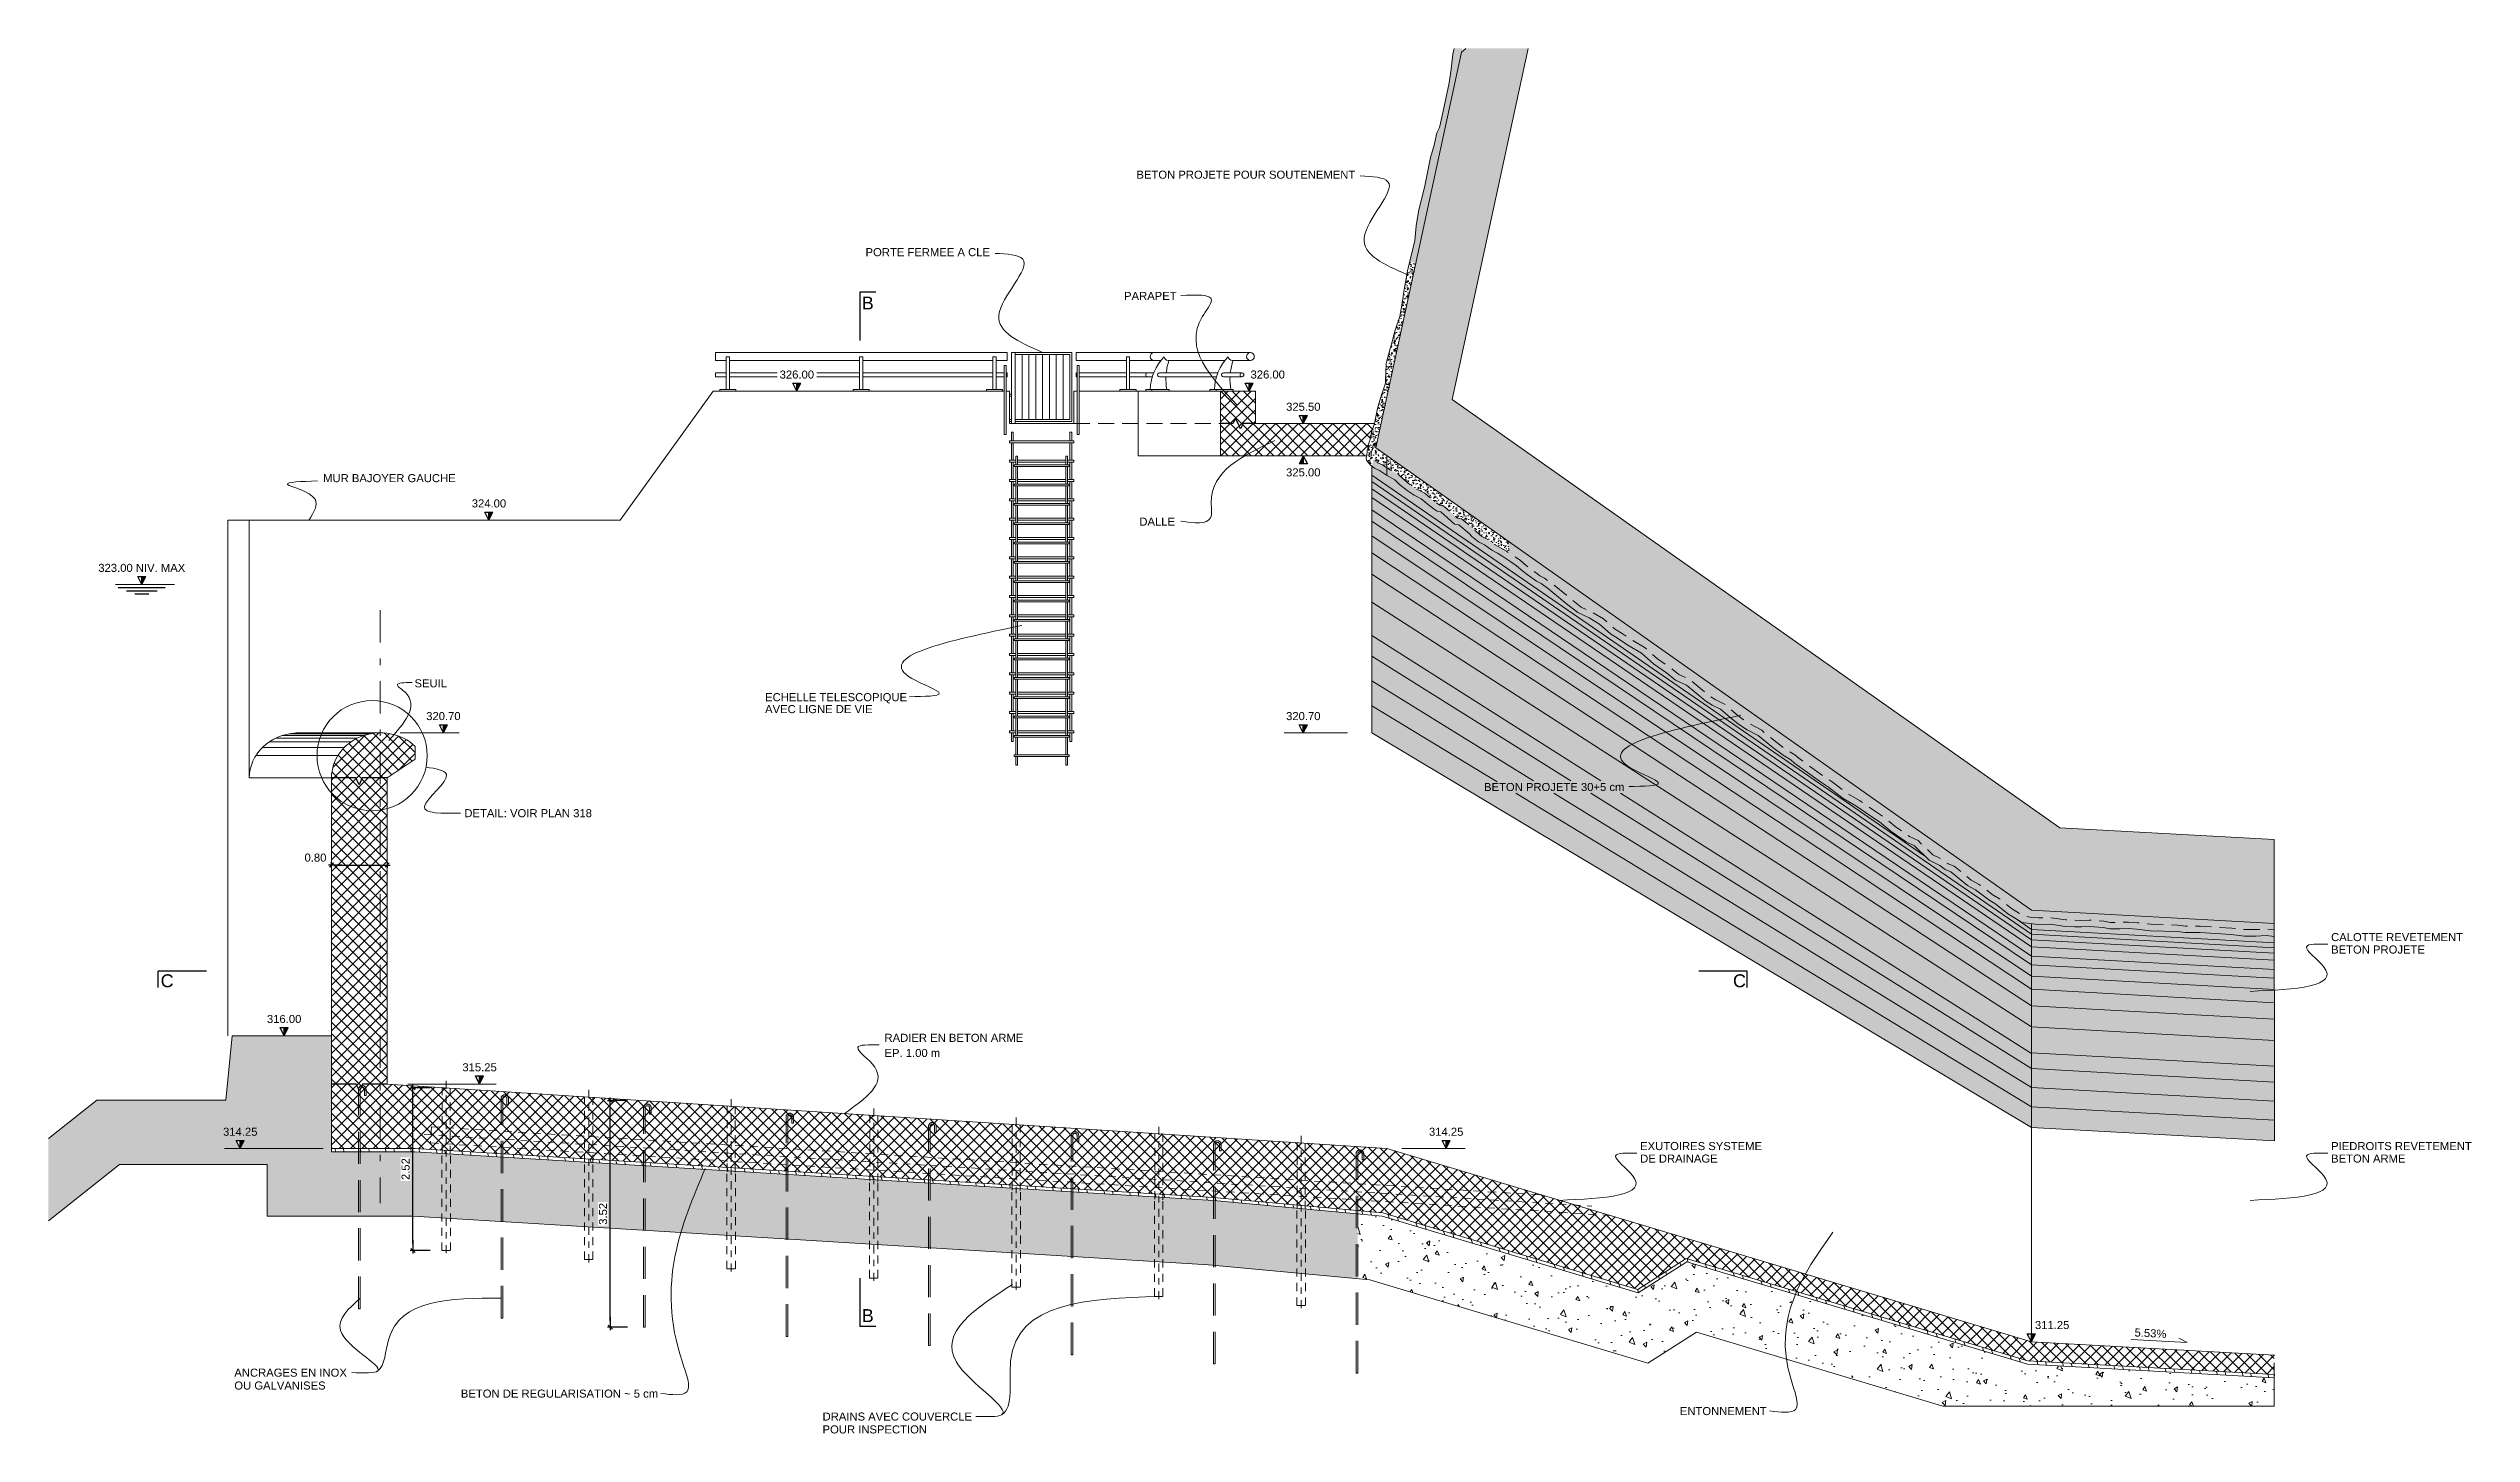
# Model space of a CAD drawing. Header units: millimetres. Extents: x 146.9 to 184.5, y 91.3 to 112.8.
import ezdxf
from ezdxf.enums import TextEntityAlignment as Align

# ---------------------------------------------------------------- set-up
doc = ezdxf.new("R2010")
doc.units = ezdxf.units.MM
for name, pattern in [('TRATTEGGIATA', [0.75, 0.5, -0.25]), ('TRATTEGGIATA2', [0.375, 0.25, -0.125]), ('TRATTOPUNTO2', [0.5, 0.25, -0.125, 0, -0.125])]:
    doc.linetypes.add(name, pattern=pattern)
for name, color, linetype in [('Ancoraggi', 3, 'Continuous'), ('coordinate', 2, 'Continuous'), ('GETTI_IN_VISTA', 6, 'Continuous'), ('LIN010CO', 2, 'Continuous'), ('LIN018CO', 6, 'Continuous'), ('LIN025CO', 7, 'Continuous'), ('LIN035CO', 1, 'Continuous'), ('LIN050CO', 3, 'Continuous'), ('LIN07CO', 4, 'Continuous'), ('TEXT035', 1, 'Continuous'), ('TEXT050', 3, 'Continuous'), ('TRATTEGGI', 2, 'Continuous')]:
    doc.layers.add(name, color=color, linetype=linetype)
doc.layers.add('BORDI TRATTEGGI', color=5, linetype='Continuous', plot=False)
doc.styles.add('ARIAL', font='arial.ttf')
doc.linetypes.add('ROCK', pattern='A,0.25,-0.18,["<",Standard,S=0.18,R=90,X=0,Y=-0.09],0,["-",Standard,S=0.18,R=45,X=-0.111213,Y=-0.238491],0.25', length=0.68)
doc.dimstyles.new('50', dxfattribs={"dimscale": 0.5, "dimtxt": 0.25, "dimasz": 0.2, "dimexe": 0, "dimexo": 0.5, "dimgap": 0.1, "dimtad": 1, "dimzin": 4, "dimdsep": 46, "dimtxsty": 'ARIAL', "dimblk1": 'LINE', "dimblk2": 'LINE', "dimsah": 1, "dimcen": 2.5, "dimclrd": 256, "dimclre": 256, "dimclrt": 1, "dimadec": 0, "dimazin": 0, "dimtfac": 1, "dimtmove": 2, "dimatfit": 3, "dimldrblk": 'LINE', "dimfxl": 1, "dimtvp": 1, "dimtolj": 1, "dimtzin": 0, "dimarcsym": 0})
pattern_1 = [(127.5, (136.34361, 129.699285), (-0.07707295, -0.002519734), [0, -0.0608, 0, -0.068, 0, -0.065]), (97.5, (136.34361, 129.69928), (-0.11288584, 0.07079107), [0, -0.0328, 0, -0.0548, 0, -0.021]), (57.5, (136.34361, 129.650085), (-0.00022636, 0.124565674), [0, -0.02, 0, -0.072, 0, -0.094]), (47.5, (136.34361, 129.65008), (-0.03510702, 0.12024506), [0, -0.01, 0, -0.0472, 0, -0.054])]
pattern_2 = [(291.5489, (135.3516, 129.6993), (-0.396882, -0.600737), [0.075, -0.825]), (236.5489, (135.3516, 129.6993), (0.727448, -0.236357), [0.06, -0.66]), (342.0003, (135.3185, 129.6492), (0.330565, -0.837094), [0.06374, -0.701142]), (287.7331, (135.52744, 129.604), (-0.653971, -0.85949), [0.1125, -1.2375]), (338.1845, (135.4729, 129.5324), (0.411187, -1.285856), [0.09561, -1.051713]), (232.7331, (135.5274, 129.604), (0.411188, -1.285856), [0.09, -0.99]), (262.5489, (135.43584, 129.5399), (-0.638364, -0.333004), [0.075, -0.825]), (207.5489, (135.43584, 129.5399), (0.521652, -0.559396), [0.06, -0.66]), (313.0003, (135.38265, 129.51215), (-0.116712, -0.8924), [0.06374, -0.701142]), (279.0489, (135.3516, 129.69928), (0.2868953, -0.1692846), [0, -0.652, 0, -0.67, 0, -0.6625]), (249.0489, (135.3516, 129.6993), (0.2214478, -0.419198), [0, -0.382, 0, -0.637, 0, -0.2525]), (209.0489, (135.45784, 129.89535), (-0.2741482, -0.4586043), [0, -0.25, 0, -0.78, 0, -1.035]), (199.0489, (135.5055, 129.98327), (-0.18982, -0.5604422), [0, -0.325, 0, -0.518, 0, -0.735])]

msp = doc.modelspace()

# ---------------------------------------------------------------- texts
at = {"layer": 'coordinate', "color": 1, "style": 'ARIAL'}
msp.add_text('5.53%', height=0.125, rotation=357.0993, dxfattribs=at).set_placement((179.481, 92.868), align=Align.MIDDLE)
at = {"layer": 'TEXT035', "style": 'ARIAL'}
for s, p in [('BETON PROJETE POUR SOUTENEMENT', (163.747, 110.783)), ('PORTE FERMEE A CLE', (159.544, 109.581)), ('PARAPET', (163.555, 108.901)), ('MUR BAJOYER GAUCHE', (151.128, 106.074)), ('DALLE', (163.792, 105.399)), ('SEUIL', (152.546, 102.89)), ('ECHELLE TELESCOPIQUE', (157.985, 102.675)), ('AVEC LIGNE DE VIE', (157.985, 102.49)), ('BETON PROJETE 30+5 cm', (169.14, 101.281)), ('DETAIL: VOIR PLAN 318', (153.319, 100.875)), ('CALOTTE REVETEMENT', (182.283, 98.952)), ('BETON PROJETE', (182.283, 98.759)), ('RADIER EN BETON ARME', (159.838, 97.389)), ('EP. 1.00 m', (159.838, 97.154)), ('EXUTOIRES SYSTEME', (171.562, 95.709)), ('DE DRAINAGE', (171.562, 95.515)), ('PIEDROITS REVETEMENT', (182.283, 95.709)), ('BETON ARME', (182.283, 95.515)), ('ANCRAGES EN INOX ', (149.75, 92.193)), ('OU GALVANISES', (149.75, 91.993)), ('BETON DE REGULARISATION ~ 5 cm', (153.265, 91.868)), ('DRAINS AVEC COUVERCLE', (158.877, 91.512)), ('POUR INSPECTION', (158.877, 91.312)), ('ENTONNEMENT', (172.178, 91.597))]:
    msp.add_text(s, height=0.125, dxfattribs=at).set_placement(p)

# ---------------------------------------------------------------- blocks, each defined once
blk = doc.blocks.new('LIVELLI1')
at = {"layer": 'LIN018CO'}
blk.add_solid([(0, 0.25), (0, 0), (0.125, 0.25)], dxfattribs=at)
at = {"layer": 'LIN035CO'}
for p, q in [((-0.125, 0.25), (0.125, 0.25)), ((0, 0), (-0.125, 0.25)), ((0, 0), (0, 0.25)), ((0, 0), (0.125, 0.25))]:
    blk.add_line(p, q, dxfattribs=at)
at = {"layer": 'TEXT035', "style": 'ARIAL'}
blk.add_attdef('VALORE', text='', height=0.25, dxfattribs=at).set_placement((0, 0.395), align=Align.CENTER)
blk = doc.blocks.new('LIVELLI2')
at = {"layer": 'LIN018CO'}
blk.add_solid([(0, -0.25), (0, 0), (-0.125, -0.25)], dxfattribs=at)
at = {"layer": 'LIN035CO'}
for p, q in [((0, 0), (-0.125, -0.25)), ((0, 0), (0.125, -0.25)), ((0, 0), (0, -0.25)), ((0.125, -0.25), (-0.125, -0.25))]:
    blk.add_line(p, q, dxfattribs=at)
at = {"layer": 'TEXT035', "style": 'ARIAL'}
blk.add_attdef('VALORE', text='', height=0.25, dxfattribs=at).set_placement((-0.001, -0.641), align=Align.CENTER)
blk = doc.blocks.new('SEZ4')
at = {"layer": 'LIN07CO'}
for p in [(0, 0), (0.5, -1.5)]:
    blk.add_line(p, (0, -1.5), dxfattribs=at)
at = {"layer": 'TEXT050', "style": 'ARIAL'}
blk.add_attdef('NOME_SEZIONE', text='', height=0.4, dxfattribs=at).set_placement((0.25, -1.162), align=Align.MIDDLE)
blk = doc.blocks.new('SEZ3')
at = {"layer": 'LIN07CO'}
for p, q in [((0, 1.5), (0, 0)), ((0.5, 1.5), (0, 1.5))]:
    blk.add_line(p, q, dxfattribs=at)
at = {"layer": 'TEXT050', "style": 'ARIAL'}
blk.add_attdef('NOME_SEZIONE', text='', height=0.4, dxfattribs=at).set_placement((0.25, 1.167), align=Align.MIDDLE)
blk = doc.blocks.new('SEZ5')
at = {"layer": 'LIN07CO'}
for p in [(-1.5, -0.5), (0, 0)]:
    blk.add_line(p, (-1.5, 0), dxfattribs=at)
at = {"layer": 'TEXT050', "style": 'ARIAL'}
blk.add_attdef('NOME_SEZIONE', text='', height=0.4, dxfattribs=at).set_placement((-1.217, -0.294), align=Align.MIDDLE)
blk = doc.blocks.new('SEZ7')
at = {"layer": 'LIN07CO'}
for p, q in [((1.5, 0), (0, 0)), ((1.5, -0.5), (1.5, 0))]:
    blk.add_line(p, q, dxfattribs=at)
at = {"layer": 'TEXT050', "style": 'ARIAL'}
blk.add_attdef('NOME_SEZIONE', text='', height=0.4, dxfattribs=at).set_placement((1.265, -0.294), align=Align.MIDDLE)
blk = doc.blocks.new('LINE')
for p, q in [((-1.6, 0), (0.45, 0)), ((0, 0.45), (0, -0.45))]:
    blk.add_line(p, q)
at = {"color": 3}
blk.add_line((-0.32, -0.32), (0.32, 0.32), dxfattribs=at)
blk = doc.blocks.new('*D10')
at = {"layer": 'Defpoints', "color": 0, "transparency": 16777216}
for p in [(151.257, 100.347), (152.123, 100.347), (152.123, 100.133)]:
    blk.add_point(p, dxfattribs=at)
at = {"layer": 'LIN018CO', "lineweight": -2, "transparency": 16777216}
for p, q in [((151.257, 100.097), (151.257, 100.133)), ((151.357, 100.133), (152.023, 100.133)), ((152.123, 100.097), (152.123, 100.133))]:
    blk.add_line(p, q, dxfattribs=at)
at = {"layer": 'LIN018CO', "lineweight": -2, "transparency": 16777216, "xscale": 0.1, "yscale": 0.1, "zscale": 0.1, "rotation": 180}
blk.add_blockref('LINE', (151.257, 100.133), dxfattribs=at)
at = {"layer": 'LIN018CO', "lineweight": -2, "transparency": 16777216, "xscale": 0.1, "yscale": 0.1, "zscale": 0.1}
blk.add_blockref('LINE', (152.123, 100.133), dxfattribs=at)
at = {"layer": 'LIN018CO', "color": 1, "lineweight": 0, "transparency": 16777216, "insert": (151.009, 100.247), "char_height": 0.125, "attachment_point": 5, "style": 'ARIAL'}
blk.add_mtext('\\A1;0.80', dxfattribs=at)
blk = doc.blocks.new('*D13')
at = {"layer": 'Defpoints', "color": 0, "transparency": 16777216}
for p in [(152.522, 96.676), (153.037, 96.676), (153.037, 94.152)]:
    blk.add_point(p, dxfattribs=at)
at = {"layer": 'LIN018CO', "lineweight": -2, "transparency": 16777216}
for p, q in [((152.787, 96.676), (152.522, 96.676)), ((152.522, 94.252), (152.522, 96.576)), ((152.787, 94.152), (152.522, 94.152))]:
    blk.add_line(p, q, dxfattribs=at)
at = {"layer": 'LIN018CO', "lineweight": -2, "transparency": 16777216, "xscale": 0.1, "yscale": 0.1, "zscale": 0.1}
for p, rotation in [((152.522, 96.676), 90), ((152.522, 94.152), 270)]:
    blk.add_blockref('LINE', p, dxfattribs=dict(at, rotation=rotation))
at = {"layer": 'LIN018CO', "color": 1, "transparency": 16777216, "insert": (152.408, 95.414), "char_height": 0.125, "attachment_point": 5, "rotation": 90, "style": 'ARIAL', "bg_fill": 3, "box_fill_scale": 1.1, "bg_fill_color": 256, "bg_fill_true_color": 13158600, "bg_fill_transparency": 0}
blk.add_mtext('\\A1;2.52', dxfattribs=at)
blk = doc.blocks.new('*D14')
at = {"layer": 'Defpoints', "color": 0, "transparency": 16777216}
for p in [(155.584, 96.478), (156.099, 96.478), (156.099, 92.96)]:
    blk.add_point(p, dxfattribs=at)
at = {"layer": 'LIN018CO', "lineweight": -2, "transparency": 16777216}
for p, q in [((155.849, 96.478), (155.584, 96.478)), ((155.584, 93.06), (155.584, 96.378)), ((155.849, 92.96), (155.584, 92.96))]:
    blk.add_line(p, q, dxfattribs=at)
at = {"layer": 'LIN018CO', "lineweight": -2, "transparency": 16777216, "xscale": 0.1, "yscale": 0.1, "zscale": 0.1}
for p, rotation in [((155.584, 96.478), 90), ((155.584, 92.96), 270)]:
    blk.add_blockref('LINE', p, dxfattribs=dict(at, rotation=rotation))
at = {"layer": 'LIN018CO', "color": 1, "transparency": 16777216, "insert": (155.471, 94.719), "char_height": 0.125, "attachment_point": 5, "rotation": 90, "style": 'ARIAL', "bg_fill": 3, "box_fill_scale": 1.1, "bg_fill_color": 256, "bg_fill_true_color": 13158600, "bg_fill_transparency": 0}
blk.add_mtext('\\A1;3.52', dxfattribs=at)

# ---------------------------------------------------------------- dimensions: what is measured, and where the dimension line sits
at = {"layer": 'LIN018CO', "lineweight": 0}
dim = msp.add_linear_dim(base=(152.123, 100.133), p1=(151.257, 100.347), p2=(152.123, 100.347), text='0.80', dimstyle='50', dxfattribs=at)
dim.commit()
dim.dimension.update_dxf_attribs({"geometry": '*D10', "text_midpoint": (151.009, 100.247), "dimtype": 160})

# ---------------------------------------------------------------- hatches: boundary and pattern name
at = {"layer": 'LIN010CO', "lineweight": 0, "ltscale": 0.5}
h = msp.add_hatch(dxfattribs=at)
h.set_pattern_fill('ANSI37', color=256, angle=69.8819, style=0)
h.set_pattern_definition([(135, (134.70786, 89.84937), (-0.08838835, -0.08838835), []), (225, (134.70786, 89.84937), (0.08838835, -0.08838835), [])])
edge = h.paths.add_edge_path()
edge.add_ellipse((152.015, 101.484), major_axis=(-0.758, 0), ratio=0.92388, start_angle=224.4153, end_angle=270)
edge.add_line((152.015, 102.184), (152.015, 99.971))
edge.add_line((152.015, 99.971), (152.123, 100.051))
edge.add_line((152.123, 100.051), (152.123, 101.484))
edge.add_line((152.123, 101.484), (152.556, 101.774))
edge.add_line((152.556, 101.774), (152.556, 101.974))
edge = h.paths.add_edge_path()
edge.add_ellipse((152.015, 101.484), major_axis=(-0.758, 0), ratio=0.92388, start_angle=270, end_angle=274.3656)
edge.add_ellipse((152.015, 101.484), major_axis=(-0.758, 0), ratio=0.92388, start_angle=274.3656, end_angle=282.0112)
edge.add_ellipse((152.015, 101.484), major_axis=(-0.758, 0), ratio=0.92388, start_angle=282.0112, end_angle=289.8821)
edge.add_ellipse((152.015, 101.484), major_axis=(-0.758, 0), ratio=0.92388, start_angle=289.8821, end_angle=298.1687)
edge.add_ellipse((152.015, 101.484), major_axis=(-0.758, 0), ratio=0.92388, start_angle=298.1687, end_angle=307.1606)
edge.add_ellipse((152.015, 101.484), major_axis=(-0.758, 0), ratio=0.92388, start_angle=307.1606, end_angle=317.3947)
edge.add_ellipse((152.015, 101.484), major_axis=(-0.758, 0), ratio=0.92388, start_angle=317.3947, end_angle=330.229)
edge.add_ellipse((152.015, 101.484), major_axis=(-0.758, 0), ratio=0.92388, start_angle=330.229, end_angle=360)
edge.add_line((151.257, 101.484), (151.257, 99.411))
edge.add_line((151.257, 99.411), (151.355, 99.484))
edge.add_line((151.355, 99.484), (152.015, 99.971))
edge.add_line((152.015, 99.971), (152.015, 102.184))
h.paths.add_polyline_path([(152.015, 99.971), (151.355, 99.484), (151.257, 99.411), (151.257, 97.484), (151.257, 95.734), (152.015, 95.734)])
h.paths.add_polyline_path([(152.123, 96.734), (152.123, 100.051), (152.015, 99.971), (152.015, 95.734), (152.555, 95.734), (156.655, 95.484), (164.945, 94.974), (165.144, 95.895)])
h.paths.add_polyline_path([(167.398, 95.75), (165.144, 95.895), (164.945, 94.974), (167.398, 94.75)])
h.paths.add_polyline_path([(181.402, 92.526), (177.632, 92.734), (171.524, 94.567), (171.524, 93.547), (172.277, 94.028), (177.58, 92.437), (181.402, 92.225)])
h.paths.add_polyline_path([(171.524, 94.567), (171.398, 94.605), (171.398, 93.585), (171.524, 93.547)])
h.paths.add_polyline_path([(171.398, 94.605), (170.524, 94.867), (170.524, 93.847), (171.398, 93.585)])
h.paths.add_polyline_path([(170.524, 94.867), (170.398, 94.905), (170.398, 93.885), (170.524, 93.847)])
h.paths.add_polyline_path([(170.398, 94.905), (169.524, 95.167), (169.524, 94.147), (170.398, 93.885)])
h.paths.add_polyline_path([(169.524, 95.167), (169.398, 95.205), (169.398, 94.185), (169.524, 94.147)])
h.paths.add_polyline_path([(169.398, 95.205), (168.524, 95.467), (168.524, 94.447), (169.398, 94.185)])
h.paths.add_polyline_path([(168.524, 95.467), (168.398, 95.505), (168.398, 94.485), (168.524, 94.447)])
h.paths.add_polyline_path([(168.398, 95.505), (167.632, 95.734), (167.524, 95.741), (167.524, 94.738), (167.568, 94.734), (168.398, 94.485)])
h.paths.add_polyline_path([(167.524, 95.741), (167.398, 95.75), (167.398, 94.75), (167.524, 94.738)])
at = {"layer": 'LIN018CO', "lineweight": 0}
h = msp.add_hatch(dxfattribs=at)
h.set_pattern_fill('AR-SAND', color=256, scale=0.04, angle=69.8819, style=0)
h.set_pattern_definition([(127.5, (134.18361, 129.699285), (-0.07707295, -0.00251973), [0, -0.0608, 0, -0.068, 0, -0.065]), (97.5, (134.18361, 129.69928), (-0.11288584, 0.07079107), [0, -0.0328, 0, -0.0548, 0, -0.021]), (57.5, (134.18361, 129.650085), (-0.00022636, 0.12456567), [0, -0.02, 0, -0.072, 0, -0.094]), (47.5, (134.18361, 129.65008), (-0.03510702, 0.12024506), [0, -0.01, 0, -0.0472, 0, -0.054])])
h.paths.add_polyline_path([(168.807, 112.804), (168.678, 112.804), (168.658, 112.715), (168.629, 112.483), (168.6, 112.269), (168.49, 111.76), (168.449, 111.58), (168.409, 111.493), (168.368, 111.302), (168.311, 111.111), (168.224, 110.672), (168.125, 110.272), (168.085, 110.052), (168.067, 109.826), (168.033, 109.693), (167.982, 109.484), (168.085, 109.484)])
h = msp.add_hatch(dxfattribs=at)
h.set_pattern_fill('AR-SAND', color=256, scale=0.04, angle=69.8819, style=0)
h.set_pattern_definition([(127.5, (136.34361, 129.699285), (-0.07707295, -0.00251973), [0, -0.0608, 0, -0.068, 0, -0.065]), (97.5, (136.34361, 129.69928), (-0.11288584, 0.07079107), [0, -0.0328, 0, -0.0548, 0, -0.021]), (57.5, (136.34361, 129.650085), (-0.00022636, 0.12456567), [0, -0.02, 0, -0.072, 0, -0.094]), (47.5, (136.34361, 129.65008), (-0.03510702, 0.12024506), [0, -0.01, 0, -0.0472, 0, -0.054])])
h.paths.add_polyline_path([(168.08, 109.463), (167.982, 109.484), (167.953, 109.356), (167.93, 109.237), (167.899, 109.065), (167.873, 108.882), (167.832, 108.647), (167.76, 108.434), (167.708, 108.237), (167.679, 108.127), (167.621, 107.913), (167.609, 107.612), (167.534, 107.375), (167.488, 107.218), (167.441, 106.984), (167.54, 106.97)])
h = msp.add_hatch(dxfattribs=at)
h.set_pattern_fill('AR-SAND', color=256, scale=0.04, angle=69.8819, style=0)
h.set_pattern_definition(pattern_1)
h.paths.add_polyline_path([(167.544, 106.984), (167.441, 106.984), (167.416, 106.908), (167.394, 106.862), (167.39, 106.804), (167.375, 106.786), (167.372, 106.762), (167.372, 106.734), (167.357, 106.697), (167.349, 106.661), (167.346, 106.65), (167.344, 106.611), (167.329, 106.57), (167.329, 106.544), (167.32, 106.502), (167.318, 106.484), (167.39, 106.484), (167.391, 106.513), (167.396, 106.55), (167.409, 106.582), (167.418, 106.652), (167.442, 106.68), (167.476, 106.673)])
h.paths.add_polyline_path([(167.461, 106.605), (167.476, 106.673), (167.442, 106.68), (167.418, 106.652), (167.409, 106.582), (167.396, 106.55), (167.391, 106.513), (167.39, 106.484), (167.461, 106.484)])
h.paths.add_polyline_path([(167.39, 106.484), (167.318, 106.484), (167.312, 106.444), (167.317, 106.415), (167.377, 106.339), (167.4, 106.321), (167.426, 106.439)])
h.paths.add_polyline_path([(167.435, 106.484), (167.39, 106.484), (167.426, 106.439)])
h = msp.add_hatch(dxfattribs=at)
h.set_pattern_fill('AR-SAND', color=256, scale=0.04, angle=69.8819, style=0)
h.set_pattern_definition(pattern_1)
h.paths.add_polyline_path([(167.524, 106.361), (167.493, 106.375), (167.448, 106.41), (167.426, 106.439), (167.4, 106.321), (167.441, 106.289), (167.518, 106.255), (167.524, 106.251)])
h.paths.add_polyline_path([(167.632, 106.298), (167.567, 106.343), (167.524, 106.361), (167.524, 106.251), (167.626, 106.181), (167.632, 106.178)])
h.paths.add_polyline_path([(167.814, 106.193), (167.678, 106.266), (167.632, 106.298), (167.632, 106.178), (167.755, 106.112), (167.831, 106.037), (167.946, 105.947), (168.056, 105.872), (168.166, 105.817), (168.277, 105.722), (168.365, 105.657), (168.398, 105.635), (168.398, 105.756), (168.339, 105.8), (168.223, 105.901), (168.107, 105.959), (168.005, 106.027), (167.897, 106.113)])
h.paths.add_polyline_path([(168.524, 105.695), (168.515, 105.703), (168.455, 105.717), (168.422, 105.739), (168.398, 105.756), (168.398, 105.635), (168.415, 105.623), (168.468, 105.612), (168.524, 105.561)])
h.paths.add_polyline_path([(168.524, 105.695), (168.524, 105.561), (168.684, 105.42), (168.751, 105.41), (168.909, 105.279), (168.952, 105.231), (169.052, 105.15), (169.145, 105.099), (169.26, 105.018), (169.348, 104.97), (169.398, 104.94), (169.398, 105.057), (169.398, 105.057), (169.313, 105.103), (169.198, 105.185), (169.108, 105.233), (169.021, 105.304), (168.978, 105.351), (168.793, 105.505), (168.728, 105.514)])
h.paths.add_polyline_path([(169.524, 104.978), (169.488, 105.002), (169.398, 105.057), (169.398, 104.94), (169.434, 104.918), (169.524, 104.858)])
h.paths.add_polyline_path([(169.806, 104.768), (169.706, 104.856), (169.61, 104.922), (169.524, 104.978), (169.524, 104.858), (169.554, 104.839), (169.645, 104.777), (169.743, 104.691), (169.807, 104.641), (169.917, 104.566), (169.953, 104.538), (170.027, 104.5), (170.144, 104.414), (170.356, 104.24), (170.398, 104.207), (170.398, 104.335), (170.205, 104.493), (170.08, 104.585), (170.008, 104.622), (169.976, 104.647), (169.866, 104.722)])
h.paths.add_polyline_path([(170.524, 104.235), (170.505, 104.251), (170.419, 104.318), (170.398, 104.335), (170.398, 104.207), (170.442, 104.173), (170.524, 104.105)])
h.paths.add_polyline_path([(170.817, 104.056), (170.647, 104.134), (170.524, 104.235), (170.524, 104.105), (170.593, 104.049), (170.77, 103.968), (170.932, 103.87), (171.104, 103.719), (171.226, 103.643), (171.37, 103.547), (171.398, 103.53), (171.398, 103.648), (171.281, 103.727), (171.164, 103.8), (170.992, 103.951)])
h.paths.add_polyline_path([(171.524, 103.571), (171.423, 103.632), (171.398, 103.648), (171.398, 103.53), (171.524, 103.455)])
h.paths.add_polyline_path([(171.524, 103.74), (171.398, 103.829), (171.398, 103.648), (171.423, 103.632), (171.524, 103.571)])
h.paths.add_polyline_path([(170.524, 104.445), (170.524, 104.235), (170.647, 104.134), (170.817, 104.056), (170.992, 103.951), (171.164, 103.8), (171.281, 103.727), (171.398, 103.648), (171.398, 103.829)])
h.paths.add_polyline_path([(170.524, 104.445), (170.398, 104.534), (170.398, 104.335), (170.419, 104.318), (170.505, 104.251), (170.524, 104.235)])
h.paths.add_polyline_path([(169.524, 105.15), (169.524, 104.978), (169.61, 104.922), (169.706, 104.856), (169.806, 104.768), (169.866, 104.722), (169.976, 104.647), (170.008, 104.622), (170.08, 104.585), (170.205, 104.493), (170.398, 104.335), (170.398, 104.534)])
h = msp.add_hatch(dxfattribs=at)
h.set_pattern_fill('AR-SAND', color=256, scale=0.04, angle=69.8819, style=0)
h.set_pattern_definition(pattern_1)
h.paths.add_polyline_path([(167.524, 106.56), (167.461, 106.605), (167.461, 106.484), (167.435, 106.484), (167.426, 106.439), (167.448, 106.41), (167.493, 106.375), (167.524, 106.361)])
h.paths.add_polyline_path([(167.632, 106.484), (167.524, 106.56), (167.524, 106.361), (167.567, 106.343), (167.632, 106.298)])
h.paths.add_polyline_path([(167.632, 106.484), (167.632, 106.298), (167.678, 106.266), (167.814, 106.193), (167.897, 106.113), (168.005, 106.027), (168.107, 105.959), (168.223, 105.901), (168.339, 105.8), (168.398, 105.756), (168.398, 105.944)])
h.paths.add_polyline_path([(168.524, 105.855), (168.398, 105.944), (168.398, 105.756), (168.422, 105.739), (168.455, 105.717), (168.515, 105.703), (168.524, 105.695)])
h.paths.add_polyline_path([(168.524, 105.855), (168.524, 105.695), (168.728, 105.514), (168.793, 105.505), (168.978, 105.351), (169.021, 105.304), (169.108, 105.233), (169.198, 105.185), (169.313, 105.103), (169.398, 105.057), (169.398, 105.239)])
h.paths.add_polyline_path([(169.524, 105.15), (169.398, 105.239), (169.398, 105.057), (169.488, 105.002), (169.524, 104.978)])
h = msp.add_hatch(dxfattribs=at)
h.set_pattern_fill('AR-SAND', color=256, scale=0.2, angle=-3.1709, style=0)
h.set_pattern_definition([(54.44715, (136.3436, 129.6993), (-0.1243813, 0.3649575), [0, -0.304, 0, -0.34, 0, -0.325]), (24.4471, (136.3436, 129.6993), (0.1740594, 0.6430926), [0, -0.164, 0, -0.274, 0, -0.105]), (344.44715, (136.1083, 129.62758), (0.5954516, 0.1826305), [0, -0.1, 0, -0.36, 0, -0.47]), (334.4471, (136.1083, 129.6276), (0.52395, 0.343163), [0, -0.05, 0, -0.236, 0, -0.27])])
h.paths.add_polyline_path([(181.405, 99.025), (181.278, 99.037), (181.115, 99.03), (180.938, 99.03), (180.733, 99.054), (180.487, 99.069), (180.25, 99.085), (180.021, 99.085), (179.896, 99.102), (179.478, 99.114), (179.268, 99.138), (179.139, 99.148), (179.003, 99.143), (178.852, 99.143), (178.745, 99.162), (178.529, 99.179), (178.408, 99.174), (178.3, 99.176), (178.159, 99.181), (177.935, 99.213), (177.739, 99.211), (177.632, 99.22), (177.632, 96.06), (181.405, 95.851)])
h.paths.add_polyline_path([(177.632, 99.22), (177.61, 99.223), (177.482, 99.242), (177.397, 99.297), (177.266, 99.376), (177.079, 99.527), (176.97, 99.591), (176.766, 99.749), (176.644, 99.816), (176.383, 100.027), (176.294, 100.063), (176.211, 100.127), (176.046, 100.206), (175.819, 100.429), (175.692, 100.491), (175.459, 100.652), (175.275, 100.802), (175.143, 100.893), (174.911, 101.051), (174.711, 101.166), (174.486, 101.342), (174.362, 101.424), (173.959, 101.711), (173.901, 101.764), (173.78, 101.836), (173.619, 101.955), (173.392, 102.142), (173.223, 102.232), (173.106, 102.307), (173.014, 102.377), (172.808, 102.551), (172.679, 102.614), (172.579, 102.678), (172.282, 102.924), (172.113, 103.003), (171.972, 103.113), (171.771, 103.255), (171.582, 103.42), (171.37, 103.547), (171.226, 103.643), (171.104, 103.719), (170.932, 103.87), (170.77, 103.968), (170.593, 104.049), (170.442, 104.173), (170.356, 104.24), (170.144, 104.414), (170.027, 104.5), (169.953, 104.538), (169.917, 104.566), (169.807, 104.641), (169.743, 104.691), (169.645, 104.777), (169.554, 104.839), (169.434, 104.918), (169.348, 104.97), (169.26, 105.018), (169.145, 105.099), (169.052, 105.15), (168.952, 105.231), (168.909, 105.279), (168.751, 105.41), (168.684, 105.42), (168.468, 105.612), (168.415, 105.623), (168.365, 105.657), (168.277, 105.722), (168.166, 105.817), (168.056, 105.872), (167.946, 105.947), (167.831, 106.037), (167.755, 106.112), (167.626, 106.181), (167.518, 106.255), (167.441, 106.289), (167.398, 106.322), (167.398, 102.184), (177.632, 96.06)])
h.paths.add_polyline_path([(169.332, 101.247), (171.376, 101.247), (171.376, 101.441), (169.332, 101.441)], flags=24)
h = msp.add_hatch(dxfattribs=at)
h.set_pattern_fill('AR-SAND', color=256, scale=0.04, angle=69.8819, style=0)
h.set_pattern_definition(pattern_1)
h.paths.add_polyline_path([(171.524, 103.74), (171.524, 103.571), (171.641, 103.502), (171.833, 103.334), (172.031, 103.193), (172.165, 103.089), (172.336, 103.009), (172.638, 102.759), (172.728, 102.701), (172.863, 102.636), (173.076, 102.455), (173.163, 102.389), (173.273, 102.319), (173.448, 102.225), (173.681, 102.034), (173.835, 101.919), (173.961, 101.845), (174.022, 101.789), (174.252, 101.625), (174.362, 101.74)])
h = msp.add_hatch(dxfattribs=at)
h.set_pattern_fill('AR-SAND', color=256, scale=0.04, angle=69.8819, style=0)
h.set_pattern_definition(pattern_1)
h.paths.add_polyline_path([(173.273, 102.319), (173.163, 102.389), (173.076, 102.455), (172.863, 102.636), (172.728, 102.701), (172.638, 102.759), (172.336, 103.009), (172.165, 103.089), (172.031, 103.193), (171.833, 103.334), (171.641, 103.502), (171.524, 103.571), (171.524, 103.455), (171.582, 103.42), (171.771, 103.255), (171.972, 103.113), (172.113, 103.003), (172.282, 102.924), (172.579, 102.678), (172.679, 102.614), (172.808, 102.551), (173.014, 102.377), (173.106, 102.307), (173.223, 102.232), (173.392, 102.142), (173.619, 101.955), (173.78, 101.836), (173.901, 101.764), (173.959, 101.711), (174.182, 101.552), (174.252, 101.625), (174.022, 101.789), (173.961, 101.845), (173.835, 101.919), (173.681, 102.034), (173.448, 102.225)])
h = msp.add_hatch(dxfattribs=at)
h.set_pattern_fill('AR-SAND', color=256, scale=0.04, angle=69.8819, style=0)
h.set_pattern_definition(pattern_1)
h.paths.add_polyline_path([(176.104, 100.289), (175.877, 100.511), (175.743, 100.577), (175.519, 100.732), (175.335, 100.882), (175.2, 100.976), (174.964, 101.136), (174.767, 101.249), (174.544, 101.424), (174.418, 101.506), (174.252, 101.625), (174.182, 101.552), (174.362, 101.424), (174.486, 101.342), (174.711, 101.166), (174.911, 101.051), (175.143, 100.893), (175.275, 100.802), (175.459, 100.652), (175.692, 100.491), (175.819, 100.429), (176.046, 100.206), (176.211, 100.127), (176.294, 100.063), (176.383, 100.027), (176.644, 99.816), (176.766, 99.749), (176.97, 99.591), (177.079, 99.527), (177.266, 99.376), (177.357, 99.321), (177.428, 99.395), (177.323, 99.458), (177.137, 99.609), (177.026, 99.674), (176.821, 99.833), (176.7, 99.899), (176.434, 100.114), (176.344, 100.15), (176.263, 100.213)])
h = msp.add_hatch(dxfattribs=at)
h.set_pattern_fill('AR-SAND', color=256, scale=0.04, angle=69.8819, style=0)
h.set_pattern_definition(pattern_1)
h.paths.add_polyline_path([(174.362, 101.74), (174.252, 101.625), (174.418, 101.506), (174.544, 101.424), (174.767, 101.249), (174.964, 101.136), (175.2, 100.976), (175.335, 100.882), (175.519, 100.732), (175.743, 100.577), (175.877, 100.511), (176.104, 100.289), (176.263, 100.213), (176.344, 100.15), (176.434, 100.114), (176.7, 99.899), (176.821, 99.833), (177.026, 99.674), (177.137, 99.609), (177.323, 99.458), (177.428, 99.395), (177.532, 99.505)])
h = msp.add_hatch(dxfattribs=at)
h.set_pattern_fill('AR-SAND', color=256, scale=0.04, angle=69.8819, style=0)
h.set_pattern_definition(pattern_1)
h.paths.add_polyline_path([(179.904, 99.202), (179.485, 99.214), (179.277, 99.238), (179.141, 99.248), (179.001, 99.243), (178.861, 99.243), (178.757, 99.261), (178.531, 99.279), (178.407, 99.274), (178.303, 99.276), (178.168, 99.281), (177.941, 99.313), (177.743, 99.311), (177.634, 99.321), (177.514, 99.34), (177.45, 99.382), (177.428, 99.395), (177.357, 99.321), (177.397, 99.297), (177.482, 99.242), (177.61, 99.223), (177.739, 99.211), (177.935, 99.213), (178.159, 99.181), (178.3, 99.176), (178.408, 99.174), (178.529, 99.179), (178.745, 99.162), (178.852, 99.143), (179.003, 99.143), (179.139, 99.148), (179.268, 99.138), (179.478, 99.114), (179.896, 99.102), (180.021, 99.085), (180.25, 99.085), (180.487, 99.069), (180.733, 99.054), (180.938, 99.03), (181.115, 99.03), (181.278, 99.037), (181.402, 99.025), (181.402, 99.125), (181.28, 99.138), (181.113, 99.13), (180.944, 99.13), (180.741, 99.154), (180.493, 99.168), (180.253, 99.185), (180.027, 99.185)])
h = msp.add_hatch(dxfattribs=at)
h.set_pattern_fill('AR-SAND', color=256, scale=0.04, angle=69.8819, style=0)
h.set_pattern_definition(pattern_1)
h.paths.add_polyline_path([(177.632, 99.434), (177.532, 99.505), (177.428, 99.395), (177.45, 99.382), (177.514, 99.34), (177.634, 99.321), (177.743, 99.311), (177.941, 99.313), (178.168, 99.281), (178.303, 99.276), (178.407, 99.274), (178.531, 99.279), (178.757, 99.261), (178.861, 99.243), (179.001, 99.243), (179.141, 99.248), (179.277, 99.238), (179.485, 99.214), (179.904, 99.202), (180.027, 99.185), (180.253, 99.185), (180.493, 99.168), (180.741, 99.154), (180.944, 99.13), (181.113, 99.13), (181.28, 99.138), (181.402, 99.125), (181.402, 99.225)])
at = {"layer": 'TRATTEGGI', "lineweight": 0}
h = msp.add_hatch(dxfattribs=at)
h.set_pattern_fill('AR-CONC', color=256, scale=0.1, angle=221.4308, style=0)
h.set_pattern_definition([(291.5489, (136.3436, 129.6993), (-0.396882, -0.600737), [0.075, -0.825]), (236.5489, (136.3436, 129.6993), (0.727448, -0.236357), [0.06, -0.66]), (342.0003, (136.3105, 129.6492), (0.330565, -0.837094), [0.06374, -0.701142]), (287.7331, (136.51945, 129.604), (-0.653971, -0.85949), [0.1125, -1.2375]), (338.1845, (136.465, 129.5324), (0.411187, -1.285856), [0.09561, -1.051713]), (232.7331, (136.5195, 129.604), (0.411188, -1.285856), [0.09, -0.99]), (262.5489, (136.42785, 129.5399), (-0.638364, -0.333004), [0.075, -0.825]), (207.5489, (136.42785, 129.5399), (0.521652, -0.559396), [0.06, -0.66]), (313.0003, (136.37465, 129.51215), (-0.116712, -0.8924), [0.06374, -0.701142]), (279.0489, (136.3436, 129.69928), (0.2868953, -0.1692846), [0, -0.652, 0, -0.67, 0, -0.6625]), (249.0489, (136.3436, 129.6993), (0.2214478, -0.419198), [0, -0.382, 0, -0.637, 0, -0.2525]), (209.0489, (136.44985, 129.89535), (-0.2741482, -0.4586043), [0, -0.25, 0, -0.78, 0, -1.035]), (199.0489, (136.4975, 129.98327), (-0.18982, -0.5604422), [0, -0.325, 0, -0.518, 0, -0.735])])
h.paths.add_polyline_path([(169.826, 112.804), (168.858, 112.804), (168.791, 112.748), (167.461, 106.605), (177.632, 99.434), (181.403, 99.225), (181.402, 100.527), (178.076, 100.711), (168.648, 107.359)])
h = msp.add_hatch(dxfattribs=at)
h.set_pattern_fill('ANSI37', color=256, angle=69.8819, style=0)
h.set_pattern_definition([(135, (134.70786, 129.69928), (-0.08838835, -0.08838835), []), (225, (134.70786, 129.69928), (0.08838835, -0.08838835), [])])
h.paths.add_polyline_path([(167.372, 106.734), (167.372, 106.762), (167.375, 106.786), (167.39, 106.804), (167.394, 106.862), (167.416, 106.908), (167.441, 106.984), (165.593, 106.984), (165.593, 107.484), (165.052, 107.484), (165.052, 106.484), (167.318, 106.484), (167.32, 106.502), (167.329, 106.544), (167.329, 106.57), (167.344, 106.611), (167.346, 106.65), (167.349, 106.661), (167.357, 106.697)])
h = msp.add_hatch(dxfattribs=at)
h.set_pattern_fill('AR-CONC', color=256, scale=0.1, angle=221.4308, style=0)
h.set_pattern_definition(pattern_2)
h.paths.add_polyline_path([(148.651, 96.484), (147.617, 96.484), (146.866, 95.888), (146.866, 94.612), (147.966, 95.484), (148.651, 95.484)])
h.paths.add_polyline_path([(149.377, 96.484), (148.677, 96.484), (148.677, 95.484), (149.377, 95.484)])
h.paths.add_polyline_path([(151.257, 97.484), (149.717, 97.484), (149.617, 96.484), (149.403, 96.484), (149.403, 95.484), (150.257, 95.484), (150.257, 94.684), (151.677, 94.684), (151.677, 95.684), (151.257, 95.684), (151.257, 95.734)])
h.paths.add_polyline_path([(149.842, 95.734), (149.78, 95.859), (149.905, 95.859)], flags=16)
h.paths.add_polyline_path([(151.703, 95.684), (151.703, 94.684), (152.523, 94.684), (152.97, 94.657), (152.97, 95.659), (152.553, 95.684)])
h.paths.add_polyline_path([(167.155, 94.722), (166.37, 94.794), (166.37, 93.79), (167.155, 93.718)])
h.paths.add_polyline_path([(166.37, 94.794), (166.304, 94.8), (166.304, 93.796), (166.37, 93.79)])
h.paths.add_polyline_path([(166.304, 94.8), (166.237, 94.806), (166.237, 93.802), (166.304, 93.796)])
h.paths.add_polyline_path([(166.237, 94.806), (164.97, 94.922), (164.97, 93.918), (166.237, 93.802)])
h.paths.add_polyline_path([(164.97, 94.922), (164.944, 94.924), (164.944, 93.92), (164.97, 93.918)])
h.paths.add_polyline_path([(164.944, 94.924), (164.941, 94.925), (164.092, 94.977), (164.092, 93.975), (164.865, 93.927), (164.944, 93.92)])
h.paths.add_polyline_path([(167.181, 94.72), (167.155, 94.722), (167.155, 93.718), (167.181, 93.715)])
h.paths.add_polyline_path([(164.092, 94.977), (162.759, 95.059), (162.759, 94.057), (164.092, 93.975)])
h.paths.add_polyline_path([(162.759, 95.059), (162.733, 95.06), (162.733, 94.059), (162.759, 94.057)])
h.paths.add_polyline_path([(162.733, 95.06), (161.881, 95.113), (161.881, 94.111), (162.733, 94.059)])
h.paths.add_polyline_path([(161.881, 95.113), (160.548, 95.195), (160.548, 94.193), (161.881, 94.111)])
h.paths.add_polyline_path([(160.548, 95.195), (160.522, 95.196), (160.522, 94.195), (160.548, 94.193)])
h.paths.add_polyline_path([(160.522, 95.196), (159.67, 95.249), (159.67, 94.247), (160.522, 94.195)])
h.paths.add_polyline_path([(159.67, 95.249), (158.336, 95.331), (158.336, 94.329), (159.67, 94.247)])
h.paths.add_polyline_path([(158.336, 95.331), (158.31, 95.333), (158.31, 94.331), (158.336, 94.329)])
h.paths.add_polyline_path([(158.31, 95.333), (157.459, 95.385), (157.459, 94.383), (158.31, 94.331)])
edge = h.paths.add_edge_path()
edge.add_line((157.459, 95.385), (157.052, 95.41))
edge.add_spline(control_points=[(157.052, 95.41), (156.914, 95.089), (156.778, 94.768), (156.678, 94.431)], knot_values=[2.790503, 2.790503, 2.790503, 2.790503, 3.879595, 3.879595, 3.879595, 3.879595], degree=3, periodic=0)
edge.add_line((156.678, 94.431), (157.459, 94.383))
edge.add_line((157.459, 94.383), (157.459, 95.385))
edge = h.paths.add_edge_path()
edge.add_spline(control_points=[(156.678, 94.431), (156.778, 94.768), (156.914, 95.089), (157.052, 95.41)], knot_values=[2.790503, 2.790503, 2.790503, 2.790503, 3.879595, 3.879595, 3.879595, 3.879595], degree=3, periodic=0)
edge.add_line((157.052, 95.41), (156.652, 95.435))
edge.add_line((156.652, 95.435), (156.125, 95.467))
edge.add_line((156.125, 95.467), (156.125, 94.465))
edge.add_line((156.125, 94.465), (156.59, 94.436))
edge.add_line((156.59, 94.436), (156.678, 94.431))
h.paths.add_polyline_path([(156.125, 95.467), (156.099, 95.468), (156.099, 94.466), (156.125, 94.465)])
h.paths.add_polyline_path([(156.099, 95.468), (155.248, 95.52), (155.248, 94.518), (156.099, 94.466)])
h.paths.add_polyline_path([(155.248, 95.52), (153.914, 95.601), (153.914, 94.6), (155.248, 94.518)])
h.paths.add_polyline_path([(153.888, 95.603), (153.103, 95.651), (153.103, 94.649), (153.888, 94.601)])
h.paths.add_polyline_path([(153.914, 95.601), (153.888, 95.603), (153.888, 94.601), (153.914, 94.6)])
h.paths.add_polyline_path([(153.037, 95.655), (152.97, 95.659), (152.97, 94.657), (153.037, 94.653)])
h.paths.add_polyline_path([(153.103, 95.651), (153.037, 95.655), (153.037, 94.653), (153.103, 94.649)])
h.paths.add_polyline_path([(151.703, 95.684), (151.677, 95.684), (151.677, 94.684), (151.703, 94.684)])
h.paths.add_polyline_path([(149.403, 96.484), (149.377, 96.484), (149.377, 95.484), (149.403, 95.484)], flags=16)
h.paths.add_polyline_path([(148.677, 96.484), (148.651, 96.484), (148.651, 95.484), (148.677, 95.484)])
h.paths.add_polyline_path([(149.543, 95.898), (150.141, 95.898), (150.141, 96.09), (149.543, 96.09)], flags=24)
h = msp.add_hatch(dxfattribs=at)
h.set_pattern_fill('ANSI32', color=256, angle=-138.5692, style=0)
h.set_pattern_definition([(286.5489, (141.16385, 134.26595), (0.3594663, 0.1068127), []), (286.5489, (141.07963, 134.11052), (0.3594663, 0.1068127), [])])
h.paths.add_polyline_path([(181.402, 92.175), (177.571, 92.387), (172.285, 93.973), (171.532, 93.493), (167.558, 94.685), (164.941, 94.925), (156.652, 95.435), (152.553, 95.684), (151.257, 95.684), (151.257, 95.734), (152.555, 95.734), (156.655, 95.484), (164.945, 94.974), (167.568, 94.734), (171.524, 93.547), (172.277, 94.028), (177.58, 92.437), (181.405, 92.225)])
h = msp.add_hatch(dxfattribs=at)
h.set_pattern_fill('AR-CONC', color=256, scale=0.1, angle=221.4308, style=0)
h.set_pattern_definition(pattern_2)
edge = h.paths.add_edge_path()
edge.add_line((167.558, 94.685), (167.181, 94.72))
edge.add_line((167.181, 94.72), (167.181, 93.715))
edge.add_line((167.181, 93.715), (167.367, 93.698))
edge.add_line((167.367, 93.698), (171.684, 92.403))
edge.add_line((171.684, 92.403), (172.436, 92.884))
edge.add_line((172.436, 92.884), (173.832, 92.465))
edge.add_spline(control_points=[(173.832, 92.465), (173.779, 92.836), (173.844, 93.164), (173.97, 93.468)], knot_values=[1.144466, 1.144466, 1.144466, 1.144466, 2.134739, 2.134739, 2.134739, 2.134739], degree=3, periodic=0)
edge.add_line((173.97, 93.468), (172.285, 93.973))
edge.add_line((172.285, 93.973), (171.532, 93.493))
edge.add_line((171.532, 93.493), (167.558, 94.685))
edge = h.paths.add_edge_path()
edge.add_spline(control_points=[(173.97, 93.468), (173.844, 93.164), (173.779, 92.836), (173.832, 92.465)], knot_values=[1.144466, 1.144466, 1.144466, 1.144466, 2.134739, 2.134739, 2.134739, 2.134739], degree=3, periodic=0)
edge.add_line((173.832, 92.465), (176.259, 91.737))
edge.add_line((176.259, 91.737), (181.402, 91.737))
edge.add_line((181.402, 91.737), (181.402, 92.175))
edge.add_line((181.402, 92.175), (177.571, 92.387))
edge.add_line((177.571, 92.387), (173.97, 93.468))

# ---------------------------------------------------------------- linework, layer by layer
at = {"layer": 'Ancoraggi', "linetype": 'TRATTEGGIATA', "lineweight": 0}
for p, q in [((151.677, 93.245), (151.677, 96.65)), ((151.703, 93.245), (151.703, 96.65)), ((151.769, 96.65), (151.769, 96.554)), ((151.795, 96.65), (151.795, 96.554)), ((151.795, 96.554), (151.769, 96.554)), ((153.888, 93.102), (153.888, 96.508)), ((153.914, 93.102), (153.914, 96.508)), ((153.98, 96.508), (153.98, 96.411)), ((154.006, 96.411), (153.98, 96.411)), ((154.006, 96.508), (154.006, 96.411)), ((156.099, 92.96), (156.099, 96.365)), ((156.125, 92.96), (156.125, 96.365)), ((156.191, 96.365), (156.191, 96.269)), ((156.217, 96.269), (156.191, 96.269)), ((156.217, 96.365), (156.217, 96.269)), ((158.31, 92.817), (158.31, 96.222)), ((158.336, 92.817), (158.336, 96.222)), ((158.402, 96.222), (158.402, 96.126)), ((158.428, 96.126), (158.402, 96.126)), ((158.428, 96.222), (158.428, 96.126)), ((160.522, 92.675), (160.522, 96.08)), ((160.548, 92.675), (160.548, 96.08)), ((160.614, 96.08), (160.614, 95.984)), ((160.64, 95.984), (160.614, 95.984)), ((160.64, 96.08), (160.64, 95.984)), ((162.733, 92.532), (162.733, 95.937)), ((162.759, 92.532), (162.759, 95.937)), ((162.825, 95.937), (162.825, 95.841)), ((162.851, 95.937), (162.851, 95.841)), ((162.851, 95.841), (162.825, 95.841)), ((164.944, 92.39), (164.944, 95.795)), ((164.97, 92.39), (164.97, 95.795)), ((165.036, 95.795), (165.036, 95.699)), ((165.062, 95.699), (165.036, 95.699)), ((165.062, 95.795), (165.062, 95.699)), ((167.155, 92.247), (167.155, 95.652)), ((167.181, 92.247), (167.181, 95.652)), ((167.247, 95.652), (167.247, 95.556)), ((167.273, 95.556), (167.247, 95.556)), ((167.273, 95.652), (167.273, 95.556))]:
    msp.add_line(p, q, dxfattribs=at)
at = {"layer": 'Ancoraggi', "lineweight": 0}
for p, q in [((151.677, 93.245), (151.703, 93.245)), ((153.888, 93.102), (153.914, 93.102)), ((156.099, 92.96), (156.125, 92.96)), ((158.31, 92.817), (158.336, 92.817)), ((160.522, 92.675), (160.548, 92.675)), ((162.733, 92.532), (162.759, 92.532)), ((164.944, 92.39), (164.97, 92.39)), ((167.155, 92.247), (167.181, 92.247))]:
    msp.add_line(p, q, dxfattribs=at)
at = {"layer": 'Ancoraggi', "linetype": 'TRATTEGGIATA', "lineweight": 0}
for centre, radius in [((151.736, 96.65), 0.059), ((151.736, 96.65), 0.033), ((153.947, 96.508), 0.059), ((153.947, 96.508), 0.033), ((156.158, 96.365), 0.059), ((156.158, 96.365), 0.033), ((158.369, 96.222), 0.059), ((158.369, 96.222), 0.033), ((160.581, 96.08), 0.059), ((160.581, 96.08), 0.033), ((162.792, 95.937), 0.059), ((162.792, 95.937), 0.033), ((165.003, 95.795), 0.059), ((165.003, 95.795), 0.033), ((167.214, 95.652), 0.059), ((167.214, 95.652), 0.033)]:
    msp.add_arc(centre, radius, 0, 180, dxfattribs=at)
at = {"layer": 'BORDI TRATTEGGI', "lineweight": 0}
msp.add_line((181.402, 91.737), (181.402, 92.408), dxfattribs=at)
at = {"layer": 'BORDI TRATTEGGI', "lineweight": 0, "flags": 128}
for points in [[(181.405, 95.851), (181.402, 100.527), (178.076, 100.711), (168.648, 107.359), (169.826, 112.804)], [(146.866, 94.612), (147.966, 95.484), (150.257, 95.484), (150.257, 94.684), (152.523, 94.684), (156.59, 94.436), (164.865, 93.927), (167.367, 93.698), (171.684, 92.403), (172.436, 92.884), (176.259, 91.737), (181.402, 91.737)]]:
    msp.add_lwpolyline(points, dxfattribs=at)
msp.add_lwpolyline([(181.402, 92.175), (177.571, 92.387), (172.285, 93.973), (171.532, 93.493), (167.558, 94.685), (164.941, 94.925), (156.652, 95.435), (152.553, 95.684), (151.257, 95.684), (151.257, 95.734), (151.257, 95.734), (152.555, 95.734), (156.655, 95.484), (164.945, 94.974), (167.568, 94.734), (171.524, 93.547), (172.277, 94.028), (177.58, 92.437), (181.405, 92.225)], close=True, dxfattribs=at)
at = {"layer": 'GETTI_IN_VISTA'}
for points in [[(152.123, 101.484), (151.883, 101.484), (151.735, 101.484), (151.685, 101.379), (151.635, 101.484), (151.257, 101.484)], [(152.123, 96.734), (151.889, 96.734), (151.741, 96.734), (151.691, 96.629), (151.641, 96.734), (151.263, 96.734)]]:
    msp.add_lwpolyline(points, dxfattribs=at)
at = {"layer": 'LIN010CO', "linetype": 'Continuous', "lineweight": 0}
for p, q in [((157.214, 108.084), (161.743, 108.084)), ((157.214, 108.084), (157.214, 107.964)), ((157.214, 107.964), (157.383, 107.964)), ((157.383, 108.021), (157.383, 107.514)), ((157.383, 108.021), (157.433, 108.021)), ((157.433, 108.021), (157.433, 107.514)), ((157.433, 107.964), (159.452, 107.964)), ((159.452, 108.021), (159.452, 107.514)), ((159.452, 108.021), (159.502, 108.021)), ((159.502, 108.021), (159.502, 107.514)), ((159.502, 107.964), (161.52, 107.964)), ((161.52, 108.021), (161.52, 107.514)), ((161.52, 108.021), (161.57, 108.021)), ((161.57, 108.021), (161.57, 107.514)), ((161.57, 107.964), (161.743, 107.964)), ((161.743, 108.084), (161.743, 107.964)), ((161.806, 108.084), (161.806, 106.984)), ((161.806, 108.084), (162.746, 108.084)), ((161.866, 108.084), (161.866, 106.984)), ((161.866, 108.054), (162.716, 108.054)), ((161.973, 108.054), (161.973, 107.044)), ((162.079, 108.054), (162.079, 107.044)), ((162.185, 108.054), (162.185, 107.044)), ((162.291, 108.054), (162.291, 107.044)), ((162.398, 108.054), (162.398, 107.044)), ((162.504, 108.054), (162.504, 107.044)), ((162.61, 108.054), (162.61, 107.044)), ((162.716, 108.054), (162.716, 107.044)), ((162.746, 108.084), (162.746, 107.014)), ((162.81, 108.084), (162.81, 107.964)), ((162.81, 108.084), (165.516, 108.084)), ((162.81, 107.964), (163.591, 107.964)), ((163.591, 108.021), (163.591, 107.514)), ((163.591, 108.021), (163.641, 108.021)), ((163.641, 108.021), (163.641, 107.514)), ((163.641, 107.964), (164.127, 107.964)), ((164.237, 107.964), (165.121, 107.964)), ((165.232, 107.964), (165.516, 107.964)), ((157.214, 107.769), (157.383, 107.769)), ((157.214, 107.769), (157.214, 107.709)), ((157.214, 107.709), (157.383, 107.709)), ((157.433, 107.769), (158.173, 107.769)), ((157.433, 107.709), (158.173, 107.709)), ((158.787, 107.769), (159.452, 107.769)), ((158.787, 107.709), (159.452, 107.709)), ((159.502, 107.769), (161.52, 107.769)), ((159.502, 107.709), (161.52, 107.709)), ((161.57, 107.769), (161.696, 107.769)), ((161.57, 107.709), (161.696, 107.709)), ((161.696, 107.884), (161.696, 106.813)), ((161.696, 107.884), (161.726, 107.884)), ((161.726, 107.884), (161.726, 106.813)), ((161.726, 107.769), (161.743, 107.769)), ((161.726, 107.709), (161.743, 107.709)), ((161.743, 107.769), (161.743, 107.709)), ((162.81, 107.769), (162.81, 107.709)), ((162.81, 107.769), (162.826, 107.769)), ((162.81, 107.709), (162.826, 107.709)), ((162.826, 107.884), (162.826, 106.813)), ((162.826, 107.884), (162.856, 107.884)), ((162.856, 107.884), (162.856, 106.813)), ((162.856, 107.769), (163.591, 107.769)), ((162.856, 107.709), (163.591, 107.709)), ((163.641, 107.769), (164.013, 107.769)), ((163.641, 107.709), (163.993, 107.709)), ((164.105, 107.769), (165.008, 107.769)), ((164.105, 107.709), (164.987, 107.709)), ((165.099, 107.769), (165.384, 107.769)), ((165.099, 107.709), (165.384, 107.709)), ((157.283, 107.484), (157.283, 107.514)), ((157.533, 107.514), (157.283, 107.514)), ((157.533, 107.484), (157.533, 107.514)), ((159.352, 107.484), (159.352, 107.514)), ((159.602, 107.514), (159.352, 107.514)), ((159.602, 107.484), (159.602, 107.514)), ((161.42, 107.484), (161.42, 107.514)), ((161.67, 107.514), (161.42, 107.514)), ((161.67, 107.484), (161.67, 107.514)), ((161.776, 107.44), (161.806, 107.44)), ((161.776, 107.41), (161.806, 107.41)), ((163.491, 107.484), (163.491, 107.514)), ((163.741, 107.514), (163.491, 107.514)), ((163.741, 107.484), (163.741, 107.514)), ((164.253, 107.514), (163.892, 107.514)), ((163.892, 107.484), (163.892, 107.514)), ((163.987, 107.484), (163.987, 107.514)), ((164.253, 107.484), (164.253, 107.514)), ((165.248, 107.514), (164.886, 107.514)), ((164.886, 107.484), (164.886, 107.514)), ((164.982, 107.484), (164.982, 107.514)), ((165.248, 107.484), (165.248, 107.514)), ((161.696, 106.813), (161.726, 106.813)), ((161.776, 107.044), (161.806, 107.044)), ((161.776, 107.014), (161.806, 107.014)), ((161.806, 106.849), (161.806, 106.714)), ((161.806, 106.849), (161.836, 106.849)), ((161.836, 106.849), (161.836, 106.714)), ((161.866, 107.044), (162.716, 107.044)), ((161.866, 107.014), (162.746, 107.014)), ((162.716, 106.849), (162.716, 106.714)), ((162.746, 106.849), (162.716, 106.849)), ((162.746, 106.849), (162.746, 106.714)), ((162.856, 106.813), (162.826, 106.813)), ((161.776, 106.714), (162.776, 106.714)), ((161.776, 106.714), (161.776, 106.684)), ((161.776, 106.684), (162.776, 106.684)), ((161.776, 106.414), (161.877, 106.414)), ((161.776, 106.414), (161.776, 106.384)), ((161.806, 106.684), (161.806, 106.414)), ((161.836, 106.684), (161.836, 106.414)), ((161.877, 106.48), (161.877, 106.345)), ((161.877, 106.48), (161.902, 106.48)), ((161.902, 106.48), (161.902, 106.345)), ((161.902, 106.414), (162.65, 106.414)), ((162.65, 106.48), (162.65, 106.345)), ((162.676, 106.48), (162.65, 106.48)), ((162.676, 106.48), (162.676, 106.345)), ((162.676, 106.414), (162.776, 106.414)), ((162.716, 106.684), (162.716, 106.414)), ((162.746, 106.684), (162.746, 106.414)), ((162.776, 106.714), (162.776, 106.684)), ((162.776, 106.414), (162.776, 106.384)), ((161.776, 106.384), (161.877, 106.384)), ((161.776, 106.114), (161.877, 106.114)), ((161.776, 106.114), (161.776, 106.084)), ((161.776, 106.084), (161.877, 106.084)), ((161.806, 106.384), (161.806, 106.114)), ((161.806, 106.084), (161.806, 105.814)), ((161.836, 106.384), (161.836, 106.114)), ((161.836, 106.084), (161.836, 105.814)), ((161.851, 106.345), (162.701, 106.345)), ((161.851, 106.345), (161.851, 106.315)), ((161.851, 106.315), (162.701, 106.315)), ((161.851, 106.045), (162.701, 106.045)), ((161.851, 106.045), (161.851, 106.015)), ((161.877, 106.315), (161.877, 106.045)), ((161.902, 106.384), (162.65, 106.384)), ((161.902, 106.315), (161.902, 106.045)), ((161.902, 106.114), (162.65, 106.114)), ((161.902, 106.084), (162.65, 106.084)), ((162.65, 106.315), (162.65, 106.045)), ((162.676, 106.384), (162.776, 106.384)), ((162.676, 106.315), (162.676, 106.045)), ((162.676, 106.114), (162.776, 106.114)), ((162.676, 106.084), (162.776, 106.084)), ((162.701, 106.345), (162.701, 106.315)), ((162.701, 106.045), (162.701, 106.015)), ((162.716, 106.384), (162.716, 106.114)), ((162.716, 106.084), (162.716, 105.814)), ((162.746, 106.384), (162.746, 106.114)), ((162.746, 106.084), (162.746, 105.814)), ((162.776, 106.114), (162.776, 106.084)), ((161.776, 105.814), (161.877, 105.814)), ((161.776, 105.814), (161.776, 105.784)), ((161.776, 105.784), (161.877, 105.784)), ((161.806, 105.784), (161.806, 105.514)), ((161.836, 105.784), (161.836, 105.514)), ((161.851, 106.015), (162.701, 106.015)), ((161.851, 105.745), (162.701, 105.745)), ((161.851, 105.745), (161.851, 105.715)), ((161.851, 105.715), (162.701, 105.715)), ((161.877, 106.015), (161.877, 105.745)), ((161.877, 105.715), (161.877, 105.445)), ((161.902, 106.015), (161.902, 105.745)), ((161.902, 105.814), (162.65, 105.814)), ((161.902, 105.784), (162.65, 105.784)), ((161.902, 105.715), (161.902, 105.445)), ((162.65, 106.015), (162.65, 105.745)), ((162.65, 105.715), (162.65, 105.445)), ((162.676, 106.015), (162.676, 105.745)), ((162.676, 105.814), (162.776, 105.814)), ((162.676, 105.784), (162.776, 105.784)), ((162.676, 105.715), (162.676, 105.445)), ((162.701, 105.745), (162.701, 105.715)), ((162.716, 105.784), (162.716, 105.514)), ((162.746, 105.784), (162.746, 105.514)), ((162.776, 105.814), (162.776, 105.784)), ((161.776, 105.514), (161.877, 105.514)), ((161.776, 105.514), (161.776, 105.484)), ((161.776, 105.484), (161.877, 105.484)), ((161.806, 105.484), (161.806, 105.214)), ((161.836, 105.484), (161.836, 105.214)), ((161.851, 105.445), (162.701, 105.445)), ((161.851, 105.445), (161.851, 105.415)), ((161.851, 105.415), (162.701, 105.415)), ((161.877, 105.415), (161.877, 105.145)), ((161.902, 105.514), (162.65, 105.514)), ((161.902, 105.484), (162.65, 105.484)), ((161.902, 105.415), (161.902, 105.145)), ((162.65, 105.415), (162.65, 105.145)), ((162.676, 105.514), (162.776, 105.514)), ((162.676, 105.484), (162.776, 105.484)), ((162.676, 105.415), (162.676, 105.145)), ((162.701, 105.445), (162.701, 105.415)), ((162.716, 105.484), (162.716, 105.214)), ((162.746, 105.484), (162.746, 105.214)), ((162.776, 105.514), (162.776, 105.484)), ((161.776, 105.214), (161.877, 105.214)), ((161.776, 105.214), (161.776, 105.184)), ((161.776, 105.184), (161.877, 105.184)), ((161.776, 104.914), (161.877, 104.914)), ((161.776, 104.914), (161.776, 104.884)), ((161.806, 105.184), (161.806, 104.914)), ((161.836, 105.184), (161.836, 104.914)), ((161.851, 105.145), (162.701, 105.145)), ((161.851, 105.145), (161.851, 105.115)), ((161.851, 105.115), (162.701, 105.115)), ((161.877, 105.115), (161.877, 104.845)), ((161.902, 105.214), (162.65, 105.214)), ((161.902, 105.184), (162.65, 105.184)), ((161.902, 105.115), (161.902, 104.845)), ((161.902, 104.914), (162.65, 104.914)), ((162.65, 105.115), (162.65, 104.845)), ((162.676, 105.214), (162.776, 105.214)), ((162.676, 105.184), (162.776, 105.184)), ((162.676, 105.115), (162.676, 104.845)), ((162.676, 104.914), (162.776, 104.914)), ((162.701, 105.145), (162.701, 105.115)), ((162.716, 105.184), (162.716, 104.914)), ((162.746, 105.184), (162.746, 104.914)), ((162.776, 105.214), (162.776, 105.184)), ((162.776, 104.914), (162.776, 104.884)), ((161.776, 104.884), (161.877, 104.884)), ((161.776, 104.614), (161.877, 104.614)), ((161.776, 104.614), (161.776, 104.584)), ((161.776, 104.584), (161.877, 104.584)), ((161.806, 104.884), (161.806, 104.614)), ((161.806, 104.584), (161.806, 104.314)), ((161.836, 104.884), (161.836, 104.614)), ((161.836, 104.584), (161.836, 104.314)), ((161.851, 104.845), (162.701, 104.845)), ((161.851, 104.845), (161.851, 104.815)), ((161.851, 104.815), (162.701, 104.815)), ((161.851, 104.545), (162.701, 104.545)), ((161.851, 104.545), (161.851, 104.515)), ((161.877, 104.815), (161.877, 104.545)), ((161.902, 104.884), (162.65, 104.884)), ((161.902, 104.815), (161.902, 104.545)), ((161.902, 104.614), (162.65, 104.614)), ((161.902, 104.584), (162.65, 104.584)), ((162.65, 104.815), (162.65, 104.545)), ((162.676, 104.884), (162.776, 104.884)), ((162.676, 104.815), (162.676, 104.545)), ((162.676, 104.614), (162.776, 104.614)), ((162.676, 104.584), (162.776, 104.584)), ((162.701, 104.845), (162.701, 104.815)), ((162.701, 104.545), (162.701, 104.515)), ((162.716, 104.884), (162.716, 104.614)), ((162.716, 104.584), (162.716, 104.314)), ((162.746, 104.884), (162.746, 104.614)), ((162.746, 104.584), (162.746, 104.314)), ((162.776, 104.614), (162.776, 104.584)), ((161.776, 104.314), (161.877, 104.314)), ((161.776, 104.314), (161.776, 104.284)), ((161.776, 104.284), (161.877, 104.284)), ((161.806, 104.284), (161.806, 104.014)), ((161.836, 104.284), (161.836, 104.014)), ((161.851, 104.515), (162.701, 104.515)), ((161.851, 104.245), (162.701, 104.245)), ((161.851, 104.245), (161.851, 104.215)), ((161.851, 104.215), (162.701, 104.215)), ((161.877, 104.515), (161.877, 104.245)), ((161.877, 104.215), (161.877, 103.945)), ((161.902, 104.515), (161.902, 104.245)), ((161.902, 104.314), (162.65, 104.314)), ((161.902, 104.284), (162.65, 104.284)), ((161.902, 104.215), (161.902, 103.945)), ((162.65, 104.515), (162.65, 104.245)), ((162.65, 104.215), (162.65, 103.945)), ((162.676, 104.515), (162.676, 104.245)), ((162.676, 104.314), (162.776, 104.314)), ((162.676, 104.284), (162.776, 104.284)), ((162.676, 104.215), (162.676, 103.945)), ((162.701, 104.245), (162.701, 104.215)), ((162.716, 104.284), (162.716, 104.014)), ((162.746, 104.284), (162.746, 104.014)), ((162.776, 104.314), (162.776, 104.284)), ((161.776, 104.014), (161.877, 104.014)), ((161.776, 104.014), (161.776, 103.984)), ((161.776, 103.984), (161.877, 103.984)), ((161.806, 103.984), (161.806, 103.714)), ((161.836, 103.984), (161.836, 103.714)), ((161.851, 103.945), (162.701, 103.945)), ((161.851, 103.945), (161.851, 103.915)), ((161.851, 103.915), (162.701, 103.915)), ((161.877, 103.915), (161.877, 103.645)), ((161.902, 104.014), (162.65, 104.014)), ((161.902, 103.984), (162.65, 103.984)), ((161.902, 103.915), (161.902, 103.645)), ((162.65, 103.915), (162.65, 103.645)), ((162.676, 104.014), (162.776, 104.014)), ((162.676, 103.984), (162.776, 103.984)), ((162.676, 103.915), (162.676, 103.645)), ((162.701, 103.945), (162.701, 103.915)), ((162.716, 103.984), (162.716, 103.714)), ((162.746, 103.984), (162.746, 103.714)), ((162.776, 104.014), (162.776, 103.984)), ((161.776, 103.714), (161.877, 103.714)), ((161.776, 103.714), (161.776, 103.684)), ((161.776, 103.684), (161.877, 103.684)), ((161.776, 103.414), (161.877, 103.414)), ((161.776, 103.414), (161.776, 103.384)), ((161.806, 103.684), (161.806, 103.414)), ((161.836, 103.684), (161.836, 103.414)), ((161.851, 103.645), (162.701, 103.645)), ((161.851, 103.645), (161.851, 103.615)), ((161.851, 103.615), (162.701, 103.615)), ((161.877, 103.615), (161.877, 103.345)), ((161.902, 103.714), (162.65, 103.714)), ((161.902, 103.684), (162.65, 103.684)), ((161.902, 103.615), (161.902, 103.345)), ((161.902, 103.414), (162.65, 103.414)), ((162.65, 103.615), (162.65, 103.345)), ((162.676, 103.714), (162.776, 103.714)), ((162.676, 103.684), (162.776, 103.684)), ((162.676, 103.615), (162.676, 103.345)), ((162.676, 103.414), (162.776, 103.414)), ((162.701, 103.645), (162.701, 103.615)), ((162.716, 103.684), (162.716, 103.414)), ((162.746, 103.684), (162.746, 103.414)), ((162.776, 103.714), (162.776, 103.684)), ((162.776, 103.414), (162.776, 103.384)), ((161.776, 103.384), (161.877, 103.384)), ((161.776, 103.114), (161.877, 103.114)), ((161.776, 103.114), (161.776, 103.084)), ((161.776, 103.084), (161.877, 103.084)), ((161.806, 103.384), (161.806, 103.114)), ((161.806, 103.084), (161.806, 102.814)), ((161.836, 103.384), (161.836, 103.114)), ((161.836, 103.084), (161.836, 102.814)), ((161.851, 103.345), (162.701, 103.345)), ((161.851, 103.345), (161.851, 103.315)), ((161.851, 103.315), (162.701, 103.315)), ((161.851, 103.045), (162.701, 103.045)), ((161.851, 103.045), (161.851, 103.015)), ((161.851, 103.015), (162.701, 103.015)), ((161.877, 103.315), (161.877, 103.045)), ((161.877, 103.015), (161.877, 102.745)), ((161.902, 103.384), (162.65, 103.384)), ((161.902, 103.315), (161.902, 103.045)), ((161.902, 103.114), (162.65, 103.114)), ((161.902, 103.084), (162.65, 103.084)), ((161.902, 103.015), (161.902, 102.745)), ((162.65, 103.315), (162.65, 103.045)), ((162.65, 103.015), (162.65, 102.745)), ((162.676, 103.384), (162.776, 103.384)), ((162.676, 103.315), (162.676, 103.045)), ((162.676, 103.114), (162.776, 103.114)), ((162.676, 103.084), (162.776, 103.084)), ((162.676, 103.015), (162.676, 102.745)), ((162.701, 103.345), (162.701, 103.315)), ((162.701, 103.045), (162.701, 103.015)), ((162.716, 103.384), (162.716, 103.114)), ((162.716, 103.084), (162.716, 102.814)), ((162.746, 103.384), (162.746, 103.114)), ((162.746, 103.084), (162.746, 102.814)), ((162.776, 103.114), (162.776, 103.084)), ((161.776, 102.814), (161.877, 102.814)), ((161.776, 102.814), (161.776, 102.784)), ((161.776, 102.784), (161.877, 102.784)), ((161.806, 102.784), (161.806, 102.514)), ((161.836, 102.784), (161.836, 102.514)), ((161.851, 102.745), (162.701, 102.745)), ((161.851, 102.745), (161.851, 102.715)), ((161.851, 102.715), (162.701, 102.715)), ((161.877, 102.715), (161.877, 102.445)), ((161.902, 102.814), (162.65, 102.814)), ((161.902, 102.784), (162.65, 102.784)), ((161.902, 102.715), (161.902, 102.445)), ((162.65, 102.715), (162.65, 102.445)), ((162.676, 102.814), (162.776, 102.814)), ((162.676, 102.784), (162.776, 102.784)), ((162.676, 102.715), (162.676, 102.445)), ((162.701, 102.745), (162.701, 102.715)), ((162.716, 102.784), (162.716, 102.514)), ((162.746, 102.784), (162.746, 102.514)), ((162.776, 102.814), (162.776, 102.784)), ((161.776, 102.514), (161.877, 102.514)), ((161.776, 102.514), (161.776, 102.484)), ((161.776, 102.484), (161.877, 102.484)), ((161.806, 102.484), (161.806, 102.214)), ((161.836, 102.484), (161.836, 102.214)), ((161.851, 102.445), (162.701, 102.445)), ((161.851, 102.445), (161.851, 102.415)), ((161.851, 102.415), (162.701, 102.415)), ((161.877, 102.415), (161.877, 102.145)), ((161.902, 102.514), (162.65, 102.514)), ((161.902, 102.484), (162.65, 102.484)), ((161.902, 102.415), (161.902, 102.145)), ((162.65, 102.415), (162.65, 102.145)), ((162.676, 102.514), (162.776, 102.514)), ((162.676, 102.484), (162.776, 102.484)), ((162.676, 102.415), (162.676, 102.145)), ((162.701, 102.445), (162.701, 102.415)), ((162.716, 102.484), (162.716, 102.214)), ((162.746, 102.484), (162.746, 102.214)), ((162.776, 102.514), (162.776, 102.484)), ((161.776, 102.214), (161.877, 102.214)), ((161.776, 102.214), (161.776, 102.184)), ((161.776, 102.184), (161.877, 102.184)), ((161.806, 102.184), (161.806, 102.049)), ((161.806, 102.049), (161.836, 102.049)), ((161.836, 102.184), (161.836, 102.049)), ((161.851, 102.145), (162.701, 102.145)), ((161.851, 102.145), (161.851, 102.115)), ((161.851, 102.115), (162.701, 102.115)), ((161.877, 102.115), (161.877, 101.845)), ((161.902, 102.214), (162.65, 102.214)), ((161.902, 102.184), (162.65, 102.184)), ((161.902, 102.115), (161.902, 101.845)), ((162.65, 102.115), (162.65, 101.845)), ((162.676, 102.214), (162.776, 102.214)), ((162.676, 102.184), (162.776, 102.184)), ((162.676, 102.115), (162.676, 101.845)), ((162.701, 102.145), (162.701, 102.115)), ((162.716, 102.184), (162.716, 102.049)), ((162.716, 102.049), (162.746, 102.049)), ((162.746, 102.184), (162.746, 102.049)), ((162.776, 102.214), (162.776, 102.184)), ((161.851, 101.845), (162.701, 101.845)), ((161.851, 101.845), (161.851, 101.815)), ((161.851, 101.815), (162.701, 101.815)), ((161.877, 101.815), (161.877, 101.68)), ((161.877, 101.68), (161.902, 101.68)), ((161.902, 101.815), (161.902, 101.68)), ((162.65, 101.815), (162.65, 101.68)), ((162.65, 101.68), (162.676, 101.68)), ((162.676, 101.815), (162.676, 101.68)), ((162.701, 101.845), (162.701, 101.815))]:
    msp.add_line(p, q, dxfattribs=at)
at = {"layer": 'LIN010CO', "linetype": 'TRATTEGGIATA2', "lineweight": 0}
msp.add_line((162.776, 106.984), (165.052, 106.984), dxfattribs=at)
at = {"layer": 'LIN010CO', "lineweight": 0}
for p, q in [((167.398, 106.184), (175.974, 100.276)), ((167.398, 106.086), (177.632, 99.059)), ((167.398, 105.973), (177.632, 98.972)), ((167.398, 105.834), (177.632, 98.865)), ((167.398, 105.645), (177.632, 98.72)), ((167.398, 105.469), (177.632, 98.585)), ((167.398, 105.24), (177.632, 98.409)), ((167.398, 104.976), (177.632, 98.205)), ((167.398, 104.644), (177.632, 97.95)), ((167.398, 104.214), (177.632, 97.62)), ((167.398, 103.694), (170.954, 101.441)), ((170.487, 101.441), (167.398, 103.372)), ((169.909, 101.441), (167.398, 102.989)), ((169.344, 101.422), (167.398, 102.605)), ((151.457, 101.958), (150.19, 101.958)), ((151.557, 102.042), (150.293, 102.042)), ((151.657, 102.102), (150.395, 102.102)), ((151.757, 102.143), (150.498, 102.143)), ((151.857, 102.169), (150.601, 102.169)), ((151.357, 101.832), (150.087, 101.832)), ((177.632, 96.383), (169.633, 101.247)), ((177.632, 96.678), (170.223, 101.247)), ((177.632, 96.973), (170.797, 101.247)), ((171.26, 101.247), (177.632, 97.209)), ((177.382, 99.306), (177.632, 99.134)), ((181.405, 98.925), (177.632, 99.134)), ((181.405, 98.85), (177.632, 99.059)), ((181.405, 98.763), (177.632, 98.972)), ((181.405, 98.656), (177.632, 98.865)), ((181.405, 98.511), (177.632, 98.72)), ((181.405, 98.376), (177.632, 98.585)), ((181.405, 98.2), (177.632, 98.409)), ((181.405, 97.996), (177.632, 98.205)), ((181.405, 97.741), (177.632, 97.95)), ((181.405, 97.411), (177.632, 97.62)), ((181.405, 97.011), (177.632, 97.22)), ((177.632, 96.973), (181.405, 96.764)), ((177.632, 96.678), (181.405, 96.469)), ((177.632, 96.383), (181.405, 96.174))]:
    msp.add_line(p, q, dxfattribs=at)
at = {"layer": 'LIN010CO'}
for p, q in [((147.95, 104.437), (148.678, 104.437)), ((148.077, 104.389), (148.551, 104.389)), ((148.205, 104.341), (148.424, 104.341))]:
    msp.add_line(p, q, dxfattribs=at)
at = {"layer": 'LIN010CO', "linetype": 'TRATTEGGIATA2', "lineweight": 0, "ltscale": 0.5}
for p, q in [((152.974, 95.659), (152.974, 96.68)), ((153.099, 95.651), (153.099, 96.672)), ((155.185, 95.516), (155.185, 96.537)), ((155.31, 95.509), (155.31, 96.529)), ((157.396, 95.374), (157.396, 96.394)), ((157.521, 95.366), (157.521, 96.386)), ((159.608, 95.231), (159.608, 96.252)), ((152.807, 96.07), (152.791, 95.82)), ((159.733, 95.223), (159.733, 96.244)), ((161.819, 95.089), (161.819, 96.109)), ((161.944, 95.081), (161.944, 96.101)), ((164.03, 94.946), (164.03, 95.967)), ((164.155, 94.938), (164.155, 95.959)), ((152.97, 94.152), (152.97, 95.659)), ((153.103, 94.152), (153.103, 95.651)), ((155.181, 94.01), (155.181, 95.516)), ((155.314, 94.01), (155.314, 95.508)), ((166.241, 94.803), (166.241, 95.824)), ((166.366, 94.796), (166.366, 95.816)), ((157.392, 93.867), (157.392, 95.374)), ((157.525, 93.867), (157.525, 95.366)), ((159.604, 93.724), (159.604, 95.231)), ((159.737, 93.724), (159.737, 95.223)), ((161.815, 93.582), (161.815, 95.089)), ((161.948, 93.582), (161.948, 95.081)), ((164.026, 93.439), (164.026, 94.946)), ((164.159, 93.439), (164.159, 94.938)), ((166.237, 93.297), (166.237, 94.804)), ((166.37, 93.297), (166.37, 94.796)), ((152.97, 94.152), (153.103, 94.152)), ((155.181, 94.01), (155.314, 94.01)), ((157.392, 93.867), (157.525, 93.867)), ((159.604, 93.724), (159.737, 93.724)), ((161.815, 93.582), (161.948, 93.582)), ((164.026, 93.439), (164.159, 93.439)), ((166.237, 93.297), (166.37, 93.297))]:
    msp.add_line(p, q, dxfattribs=at)
at = {"layer": 'LIN010CO', "linetype": 'TRATTOPUNTO2', "lineweight": 0, "ltscale": 0.5}
for p, q in [((153.037, 96.785), (153.037, 94.057)), ((155.248, 96.642), (155.248, 93.915)), ((157.459, 96.5), (157.459, 93.772)), ((159.67, 96.357), (159.67, 93.629)), ((161.881, 96.215), (161.881, 93.487)), ((164.092, 96.072), (164.092, 93.344)), ((166.304, 95.929), (166.304, 93.202))]:
    msp.add_line(p, q, dxfattribs=at)
at = {"layer": 'LIN010CO', "linetype": 'TRATTOPUNTO2', "lineweight": 0, "ltscale": 0.5, "flags": 128}
msp.add_lwpolyline([(152.698, 95.951), (156.668, 95.709), (170.813, 94.839)], dxfattribs=at)
at = {"layer": 'LIN010CO', "linetype": 'TRATTEGGIATA2', "lineweight": 0, "ltscale": 0.5, "flags": 128}
for points in [[(152.807, 96.07), (156.676, 95.834), (170.042, 95.012)], [(152.791, 95.82), (156.661, 95.584), (171.092, 94.696)]]:
    msp.add_lwpolyline(points, dxfattribs=at)
at = {"layer": 'LIN010CO', "linetype": 'Continuous', "lineweight": 0}
for centre, radius in [((165.516, 108.024), 0.06), ((165.384, 107.739), 0.03)]:
    msp.add_circle(centre, radius, dxfattribs=at)
for centre, radius, start, end in [((164.019, 108.024), 0.06, 90, 270), ((164.715, 107.492), 0.754, 135.4975, 178.3244), ((164.237, 108.024), 0.06, 183.0917, 270), ((165.14, 107.668), 0.936, 161.5545, 173.8002), ((165.71, 107.492), 0.754, 135.4975, 178.3244), ((165.232, 108.024), 0.06, 183.0917, 270), ((166.134, 107.668), 0.936, 161.5545, 173.8002), ((163.921, 107.739), 0.03, 90, 270), ((164.105, 107.739), 0.03, 89.987, 270), ((165.14, 107.668), 0.936, 177.4856, 189.4702), ((165.099, 107.739), 0.03, 89.987, 270), ((166.134, 107.668), 0.936, 177.4856, 189.4702)]:
    msp.add_arc(centre, radius, start, end, dxfattribs=at)
at = {"layer": 'LIN018CO', "lineweight": 0}
for p, q in [((167.632, 106.178), (167.632, 106.484)), ((147.905, 104.484), (148.82, 104.484)), ((152.325, 102.184), (153.24, 102.184)), ((167.024, 102.184), (166.041, 102.184)), ((152.44, 96.734), (153.814, 96.734)), ((151.126, 95.734), (149.6, 95.734)), ((167.865, 95.734), (168.848, 95.734)), ((180.049, 92.723), (179.179, 92.771)), ((179.923, 92.792), (180.049, 92.723))]:
    msp.add_line(p, q, dxfattribs=at)
at = {"layer": 'LIN018CO', "linetype": 'TRATTOPUNTO2', "lineweight": 0, "ltscale": 2}
msp.add_line((152.015, 104.086), (152.015, 94.886), dxfattribs=at)
at = {"layer": 'LIN018CO'}
for points in [[(165.243, 106.984), (165.052, 106.984)], [(165.403, 106.984), (165.363, 106.904), (165.323, 106.984), (165.283, 107.064), (165.243, 106.984)], [(165.593, 106.984), (165.403, 106.984)]]:
    msp.add_lwpolyline(points, dxfattribs=at)
at = {"layer": 'LIN018CO', "lineweight": 0}
msp.add_circle((151.888, 101.83), 0.855, dxfattribs=at)
for points in [[(167.22, 110.827), (167.65, 110.737), (167.28, 109.866), (167.941, 109.297)], [(161.553, 109.625), (161.983, 109.535), (161.613, 108.664), (162.274, 108.095)], [(164.436, 108.971), (164.911, 108.896), (164.768, 108.638), (165.308, 107.267)], [(164.436, 105.47), (164.898, 105.523), (164.907, 105.754), (165.894, 106.718)], [(151.038, 106.093), (150.576, 106.04), (151.002, 105.809), (150.913, 105.49)], [(160.226, 102.745), (160.688, 102.798), (160.262, 103.029), (161.968, 103.849)], [(152.507, 102.966), (152.28, 102.925), (152.399, 102.813), (152.147, 102.066)], [(171.385, 101.352), (171.846, 101.405), (171.42, 101.636), (173.126, 102.456)], [(153.26, 100.937), (152.701, 101.042), (153.04, 101.54), (152.725, 101.652)], [(182.232, 98.904), (181.903, 98.865), (182.166, 98.558), (181.026, 98.172)], [(159.753, 97.341), (159.424, 97.302), (159.687, 96.995), (159.216, 96.277)], [(171.511, 95.66), (171.182, 95.621), (171.445, 95.314), (170.305, 94.929)], [(182.232, 95.66), (181.903, 95.621), (182.166, 95.314), (181.026, 94.929)], [(156.369, 91.932), (156.77, 91.958), (156.696, 92.435), (157.057, 95.423)], [(173.571, 91.661), (173.972, 91.686), (173.898, 92.163), (174.551, 94.433)], [(161.254, 91.576), (161.655, 91.602), (160.955, 92.418), (161.824, 93.625)], [(151.575, 92.257), (151.976, 92.283), (151.398, 92.911), (151.703, 93.411)]]:
    msp.add_spline(points, degree=3, dxfattribs=at)
for points, knots in [([(151.959, 92.272), (151.965, 92.275), (152.089, 92.356), (152.107, 93.406), (153.105, 93.409), (153.888, 93.411)], [0.377508, 0.377508, 0.377508, 0.377508, 0.401875, 0.913821, 2.774278, 2.774278, 2.774278, 2.774278]), ([(161.65, 91.599), (161.652, 91.6), (161.849, 91.711), (161.514, 93.344), (162.99, 93.399), (164.092, 93.439)], [0.3949, 0.3949, 0.3949, 0.3949, 0.401875, 1.248418, 3.75497, 3.75497, 3.75497, 3.75497])]:
    msp.add_open_spline(points, degree=3, knots=knots, dxfattribs=at)
at = {"layer": 'LIN025CO', "lineweight": 0}
for p, q in [((157.177, 107.484), (155.735, 105.484)), ((161.696, 107.484), (157.177, 107.484)), ((161.776, 107.484), (161.726, 107.484)), ((161.776, 107.484), (161.776, 106.984)), ((162.776, 107.484), (162.776, 106.984)), ((162.826, 107.484), (162.776, 107.484)), ((163.445, 107.484), (162.856, 107.484)), ((165.052, 107.484), (163.445, 107.484)), ((163.776, 106.484), (163.776, 107.484)), ((161.776, 106.984), (162.776, 106.984)), ((165.052, 106.484), (163.776, 106.484)), ((149.65, 97.484), (149.65, 105.484)), ((155.735, 105.484), (149.65, 105.484)), ((149.65, 97.484), (149.65, 105.484)), ((149.981, 105.484), (149.981, 101.484)), ((151.957, 102.182), (150.708, 102.182)), ((167.398, 102.184), (177.632, 96.06)), ((151.257, 101.484), (149.981, 101.484)), ((177.632, 92.734), (177.632, 99.22)), ((181.405, 95.851), (177.632, 96.06))]:
    msp.add_line(p, q, dxfattribs=at)
at = {"layer": 'LIN025CO', "lineweight": 0, "flags": 128}
msp.add_lwpolyline([(167.398, 106.314), (167.398, 102.184)], dxfattribs=at)
at = {"layer": 'LIN025CO', "lineweight": 0, "extrusion": (0, 0, -1)}
msp.add_ellipse((150.749, 101.484), major_axis=(0.767, 0.046), ratio=0.910405, start_param=3.206808, end_param=4.713548, dxfattribs=at)
at = {"layer": 'LIN035CO', "linetype": 'TRATTEGGIATA2', "lineweight": 0, "flags": 128}
msp.add_lwpolyline([(167.476, 106.673), (167.442, 106.68), (167.418, 106.652), (167.409, 106.582), (167.396, 106.55), (167.391, 106.513), (167.39, 106.484), (167.448, 106.41), (167.493, 106.375), (167.567, 106.343), (167.678, 106.266), (167.814, 106.193), (167.897, 106.113), (168.005, 106.027), (168.107, 105.959), (168.223, 105.901), (168.339, 105.8), (168.422, 105.739), (168.455, 105.717), (168.515, 105.703), (168.728, 105.514), (168.793, 105.505), (168.978, 105.351), (169.021, 105.304), (169.108, 105.233), (169.198, 105.185), (169.313, 105.103), (169.398, 105.057), (169.488, 105.002), (169.61, 104.922), (169.706, 104.856), (169.806, 104.768), (169.866, 104.722), (169.976, 104.647), (170.008, 104.622), (170.08, 104.585), (170.205, 104.493), (170.419, 104.318), (170.505, 104.251), (170.647, 104.134), (170.817, 104.056), (170.992, 103.951), (171.164, 103.8), (171.281, 103.727), (171.423, 103.632), (171.641, 103.502), (171.833, 103.334), (172.031, 103.193), (172.165, 103.089), (172.336, 103.009), (172.638, 102.759), (172.728, 102.701), (172.863, 102.636), (173.076, 102.455), (173.163, 102.389), (173.273, 102.319), (173.448, 102.225), (173.681, 102.034), (173.835, 101.919), (173.961, 101.845), (174.022, 101.789), (174.418, 101.506), (174.544, 101.424), (174.767, 101.249), (174.964, 101.136), (175.2, 100.976), (175.335, 100.882), (175.519, 100.732), (175.743, 100.577), (175.877, 100.511), (176.104, 100.289), (176.263, 100.213), (176.344, 100.15), (176.434, 100.114), (176.7, 99.899), (176.821, 99.833), (177.026, 99.674), (177.137, 99.609), (177.323, 99.458), (177.45, 99.382), (177.514, 99.34), (177.634, 99.321), (177.743, 99.311), (177.941, 99.313), (178.168, 99.281), (178.303, 99.276), (178.407, 99.274), (178.531, 99.279), (178.757, 99.261), (178.861, 99.243), (179.001, 99.243), (179.141, 99.248), (179.277, 99.238), (179.485, 99.214), (179.904, 99.202), (180.027, 99.185), (180.253, 99.185), (180.493, 99.168), (180.741, 99.154), (180.944, 99.13), (181.113, 99.13), (181.28, 99.138), (181.405, 99.125)], dxfattribs=at)
at = {"layer": 'LIN035CO', "lineweight": 0, "flags": 128}
msp.add_lwpolyline([(151.257, 95.734), (151.257, 95.734), (152.555, 95.734), (156.655, 95.484), (164.945, 94.974), (167.568, 94.734), (171.524, 93.547), (172.277, 94.028), (177.58, 92.437), (181.405, 92.225)], dxfattribs=at)
at = {"layer": 'LIN050CO', "lineweight": 0}
for p, q in [((168.791, 112.748), (168.858, 112.804)), ((165.593, 107.484), (165.052, 107.484)), ((165.052, 106.484), (165.052, 107.484)), ((165.593, 106.984), (165.593, 107.484)), ((167.441, 106.984), (165.593, 106.984)), ((167.318, 106.484), (165.052, 106.484)), ((152.556, 101.974), (152.556, 101.774)), ((152.556, 101.774), (152.123, 101.484)), ((151.257, 101.484), (151.257, 97.484)), ((152.123, 101.484), (152.123, 96.734)), ((167.632, 95.734), (152.123, 96.734)), ((167.632, 95.734), (177.632, 92.734)), ((181.405, 92.525), (177.632, 92.734))]:
    msp.add_line(p, q, dxfattribs=at)
at = {"layer": 'LIN050CO', "linetype": 'ROCK', "lineweight": 0}
msp.add_line((167.461, 106.605), (168.791, 112.748), dxfattribs=at)
at = {"layer": 'LIN050CO', "lineweight": 0, "flags": 128}
for points in [[(167.982, 109.484), (168.033, 109.693), (168.067, 109.826), (168.085, 110.052), (168.125, 110.272), (168.224, 110.672), (168.311, 111.111), (168.368, 111.302), (168.409, 111.493), (168.449, 111.58), (168.49, 111.76), (168.6, 112.269), (168.629, 112.483), (168.658, 112.715), (168.678, 112.804)], [(167.982, 109.484), (167.982, 109.484), (167.953, 109.356), (167.93, 109.237), (167.899, 109.065), (167.873, 108.882), (167.832, 108.647), (167.76, 108.434), (167.708, 108.237), (167.679, 108.127), (167.621, 107.913), (167.609, 107.612), (167.534, 107.375), (167.488, 107.218), (167.441, 106.984), (167.416, 106.908), (167.394, 106.862), (167.39, 106.804), (167.375, 106.786), (167.372, 106.762), (167.372, 106.734), (167.357, 106.697), (167.349, 106.661), (167.346, 106.65), (167.344, 106.611), (167.329, 106.57), (167.329, 106.544), (167.32, 106.502), (167.312, 106.444), (167.317, 106.415), (167.377, 106.339), (167.441, 106.289), (167.518, 106.255), (167.626, 106.181), (167.755, 106.112), (167.831, 106.037), (167.946, 105.947), (168.056, 105.872), (168.166, 105.817), (168.277, 105.722), (168.365, 105.657), (168.415, 105.623), (168.468, 105.612), (168.684, 105.42), (168.751, 105.41), (168.909, 105.279), (168.952, 105.231), (169.052, 105.15), (169.145, 105.099), (169.26, 105.018), (169.348, 104.97), (169.434, 104.918), (169.554, 104.839), (169.645, 104.777), (169.743, 104.691), (169.807, 104.641), (169.917, 104.566), (169.953, 104.538), (170.027, 104.5), (170.144, 104.414), (170.356, 104.24), (170.442, 104.173), (170.593, 104.049), (170.77, 103.968), (170.932, 103.87), (171.104, 103.719), (171.226, 103.643), (171.37, 103.547), (171.582, 103.42), (171.771, 103.255), (171.972, 103.113), (172.113, 103.003), (172.282, 102.924), (172.579, 102.678), (172.679, 102.614), (172.808, 102.551), (173.014, 102.377), (173.106, 102.307), (173.223, 102.232), (173.392, 102.142), (173.619, 101.955), (173.78, 101.836), (173.901, 101.764), (173.959, 101.711), (174.362, 101.424), (174.486, 101.342), (174.711, 101.166), (174.911, 101.051), (175.143, 100.893), (175.275, 100.802), (175.459, 100.652), (175.692, 100.491), (175.819, 100.429), (176.046, 100.206), (176.211, 100.127), (176.294, 100.063), (176.383, 100.027), (176.644, 99.816), (176.766, 99.749), (176.97, 99.591), (177.079, 99.527), (177.266, 99.376), (177.397, 99.297), (177.482, 99.242), (177.61, 99.223), (177.739, 99.211), (177.935, 99.213), (178.159, 99.181), (178.3, 99.176), (178.408, 99.174), (178.529, 99.179), (178.745, 99.162), (178.852, 99.143), (179.003, 99.143), (179.139, 99.148), (179.268, 99.138), (179.478, 99.114), (179.896, 99.102), (180.021, 99.085), (180.25, 99.085), (180.487, 99.069), (180.733, 99.054), (180.938, 99.03), (181.115, 99.03), (181.278, 99.037), (181.405, 99.025)]]:
    msp.add_lwpolyline(points, dxfattribs=at)
at = {"layer": 'LIN050CO', "linetype": 'ROCK', "lineweight": 0, "flags": 128}
for points in [[(181.405, 99.225), (177.632, 99.434), (167.461, 106.605)], [(151.257, 97.484), (151.257, 97.484), (151.257, 95.684), (152.553, 95.684), (156.652, 95.435), (164.941, 94.925), (167.558, 94.685), (171.532, 93.493), (172.285, 93.973), (177.571, 92.387), (181.402, 92.175)], [(146.866, 95.888), (146.866, 95.888), (146.866, 95.888), (146.866, 95.888), (146.866, 95.888), (147.617, 96.484)]]:
    msp.add_lwpolyline(points, dxfattribs=at)
at = {"layer": 'LIN050CO', "linetype": 'ROCK', "lineweight": 0, "ltscale": 0.8, "flags": 128}
msp.add_lwpolyline([(147.617, 96.484), (149.617, 96.484), (149.717, 97.484), (151.257, 97.484), (151.257, 97.484)], dxfattribs=at)
at = {"layer": 'LIN050CO', "lineweight": 0, "extrusion": (0, 0, -1)}
msp.add_ellipse((152.015, 101.484), major_axis=(-0.758, 0), ratio=0.92388, start_param=0, end_param=2.366399, dxfattribs=at)

# ---------------------------------------------------------------- block references
at = {"xscale": 0.5, "yscale": 0.5, "zscale": 0.5, "rotation": 359.9999999983325}
for p, values in [((158.478, 107.484), {'VALORE': '326.00'}), ((166.336, 106.984), {'VALORE': '325.50'}), ((153.701, 105.484), {'VALORE': '324.00'}), ((166.336, 102.184), {'VALORE': '320.70'}), ((150.523, 97.484), {'VALORE': '316.00'}), ((149.842, 95.734), {'VALORE': '314.25'}), ((168.553, 95.734), {'VALORE': '314.25'})]:
    msp.add_blockref('LIVELLI1', p, dxfattribs=at).add_auto_attribs(values)
ref = msp.add_blockref('LIVELLI1', (165.498, 107.484), dxfattribs=dict(xscale=0.5, yscale=0.5, zscale=0.5, rotation=359.9999999983325))
ref.add_attrib('VALORE', '326.00', dxfattribs={"layer": 'TEXT035', "height": 0.125, "rotation": 360, "style": 'ARIAL'}).set_placement((165.784, 107.682), align=Align.CENTER)
at = {"xscale": 0.5, "yscale": 0.5, "zscale": 0.5}
for name, p, values in [('LIVELLI2', (166.336, 106.484), {'VALORE': '325.00'}), ('LIVELLI1', (148.314, 104.484), {'VALORE': '323.00 NIV. MAX'}), ('LIVELLI1', (152.994, 102.184), {'VALORE': '320.70'}), ('LIVELLI1', (153.555, 96.734), {'VALORE': '315.25'})]:
    msp.add_blockref(name, p, dxfattribs=at).add_auto_attribs(values)
ref = msp.add_blockref('LIVELLI1', (177.632, 92.734), dxfattribs=dict(xscale=0.5, yscale=0.5, zscale=0.5, rotation=359.9999999949974))
ref.add_attrib('VALORE', '311.25', dxfattribs={"layer": 'TEXT035', "height": 0.125, "rotation": 360, "style": 'ARIAL'}).set_placement((177.955, 92.932), align=Align.CENTER)
at = {"layer": 'LIN025CO', "xscale": 0.5, "yscale": 0.5, "zscale": 0.5}
for name, p, values in [('SEZ3', (159.453, 108.27), {'NOME_SEZIONE': 'B'}), ('SEZ5', (149.316, 98.484), {'NOME_SEZIONE': 'C'}), ('SEZ7', (172.471, 98.484), {'NOME_SEZIONE': 'C'}), ('SEZ4', (159.453, 93.722), {'NOME_SEZIONE': 'B'})]:
    msp.add_blockref(name, p, dxfattribs=at).add_auto_attribs(values)

msp.set_redraw_order([(e.dxf.handle, doc.entitydb.next_handle()) for e in msp.query("TEXT MTEXT ATTDEF DIMENSION ARC_DIMENSION")])  # texts and dimensions are drawn at this point

# ---------------------------------------------------------------- next in the draw order: dimensions: what is measured, and where the dimension line sits
at = {"layer": 'LIN018CO'}
for base, p1, p2, picture, middle in [((152.522, 96.676), (153.037, 94.152), (153.037, 96.676), '*D13', (152.408, 95.414)), ((155.584, 96.478), (156.099, 92.96), (156.099, 96.478), '*D14', (155.471, 94.719))]:
    dim = msp.add_linear_dim(base=base, p1=p1, p2=p2, angle=90, dimstyle='50', override={"dimtfill": 1}, dxfattribs=at)
    dim.commit()
    dim.dimension.update_dxf_attribs({"geometry": picture, "text_midpoint": middle})

doc.saveas('drawing.dxf')
